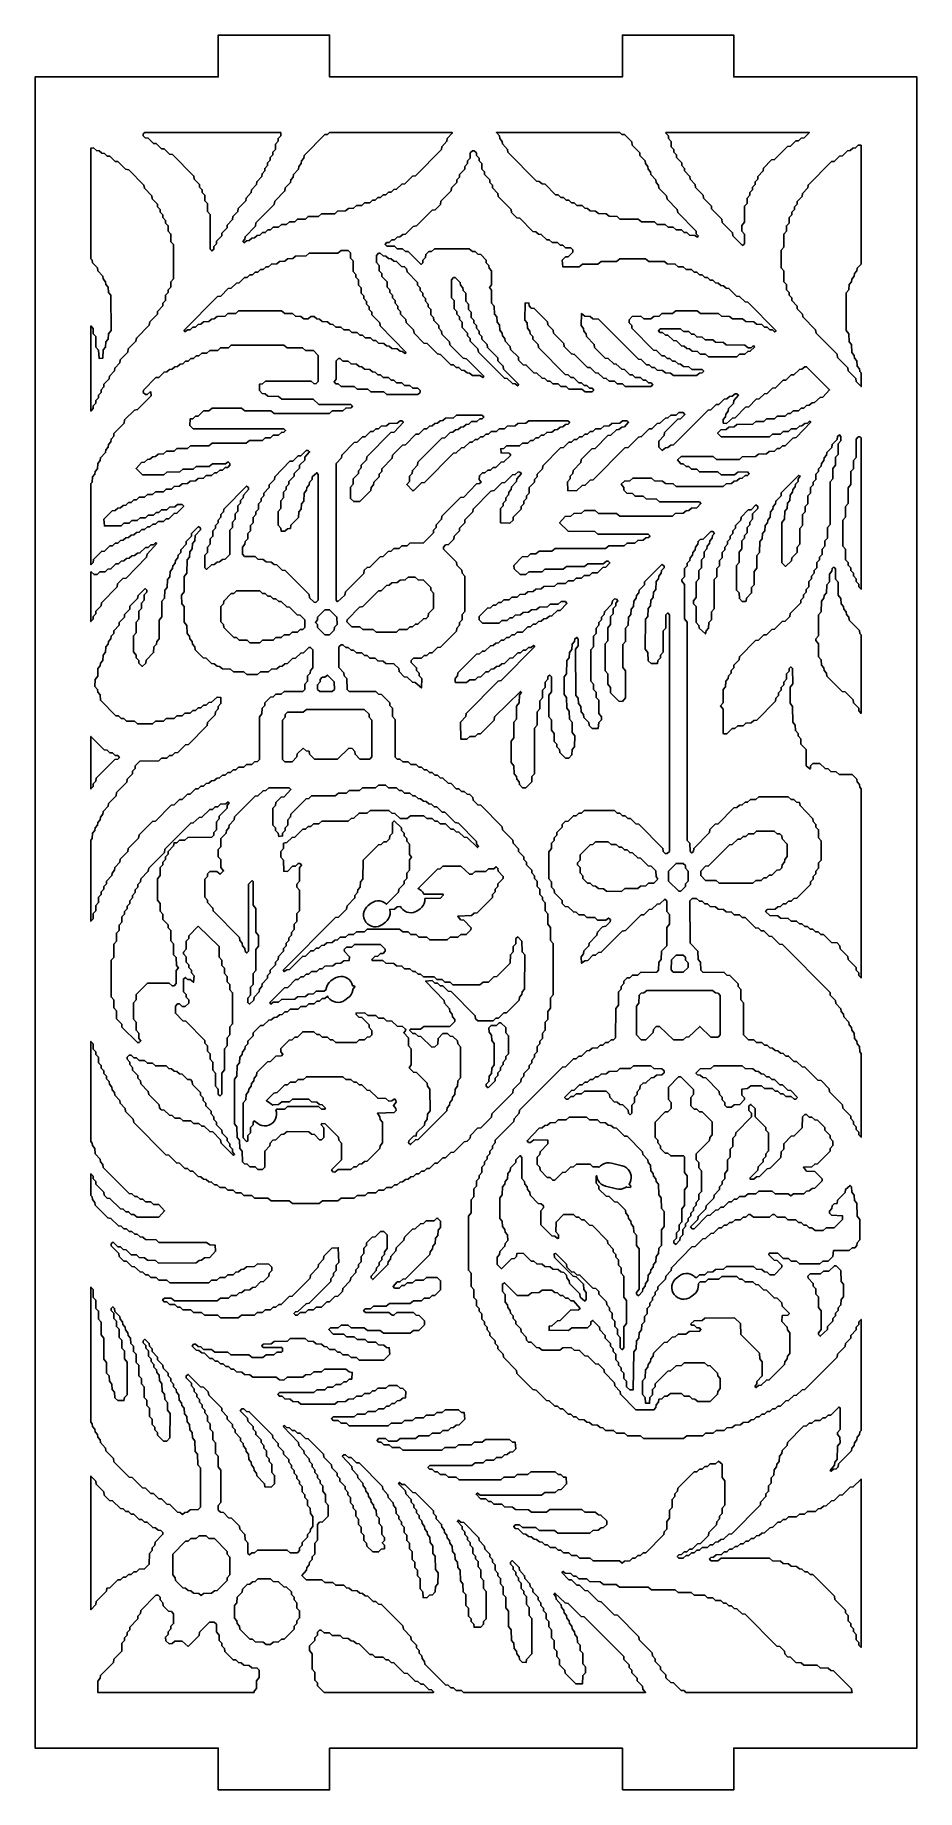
# Model space of a CAD drawing. Header units: millimetres. Extents: x 2 to 65, y 2 to 128.
import ezdxf

# ---------------------------------------------------------------- set-up
doc = ezdxf.new("R2010")
doc.units = ezdxf.units.MM
doc.layers.add('CUT', color=1, linetype='Continuous')

msp = doc.modelspace()

# ---------------------------------------------------------------- linework, layer by layer
at = {"layer": 'CUT'}
for points in [[(44.134, 2), (52.134, 2), (52.134, 5), (65.2679, 5), (65.2679, 125), (52.134, 125), (52.134, 128), (44.134, 128), (44.134, 125), (23.134, 125), (23.134, 128), (15.134, 128), (15.134, 125), (2, 125), (2, 5), (15.134, 5), (15.134, 2), (23.134, 2), (23.134, 5), (44.134, 5)], [(18.4705, 118.2427), (18.2863, 118.0455), (18.2782, 117.855), (17.9017, 117.4639), (17.8936, 117.2734), (17.5171, 116.8823), (17.509, 116.6918), (17.1325, 116.3007), (17.1168, 116.0989), (16.5713, 115.549), (16.5474, 115.3348), (16.1867, 114.9674), (16.1628, 114.7532), (15.7864, 114.3621), (15.7782, 114.1716), (15.4018, 113.7806), (15.3936, 113.5901), (15.0172, 113.199), (15.009, 113.0085), (14.8249, 112.8112), (14.8167, 112.6207), (14.6786, 112.5087), (14.5647, 112.6341), (14.5647, 115.1097), (14.3751, 115.3348), (14.3669, 115.913), (14.1828, 116.1102), (14.1746, 116.4946), (13.9905, 116.6918), (13.9823, 116.8823), (13.7982, 117.0796), (13.79, 117.2701), (13.4136, 117.6611), (13.3896, 117.8754), (11.8561, 119.4213), (11.6434, 119.4457), (11.2553, 119.8251), (11.0665, 119.8334), (10.6784, 120.2128), (10.4896, 120.2212), (10.1015, 120.6006), (9.9013, 120.6165), (9.7598, 120.7629), (9.7598, 120.9011), (9.8648, 121), (19.6243, 121), (19.6243, 120.7629), (19.4402, 120.5657), (19.432, 120.3752), (19.2479, 120.178), (19.2397, 119.7936), (19.0555, 119.5964), (19.0474, 119.4059), (18.8632, 119.2087), (18.8551, 119.0182), (18.6709, 118.8209), (18.6628, 118.6304), (18.4786, 118.4332)], [(27.3594, 116.7233), (27.1636, 116.5378), (26.9747, 116.5295), (26.779, 116.3439), (26.5901, 116.3356), (26.3944, 116.1501), (26.2055, 116.1418), (26.0098, 115.9562), (25.6286, 115.9479), (25.4328, 115.7624), (25.0517, 115.754), (24.8559, 115.5685), (24.4748, 115.5602), (24.279, 115.3746), (23.7056, 115.3663), (23.4964, 115.1781), (22.5518, 115.1724), (22.3425, 114.9842), (21.5902, 114.9786), (21.3945, 114.7931), (20.821, 114.7847), (20.6253, 114.5992), (20.2441, 114.5909), (20.0483, 114.4053), (19.6672, 114.397), (19.4714, 114.2115), (19.0903, 114.2031), (18.8945, 114.0176), (18.7057, 114.0093), (18.5099, 113.8237), (18.3211, 113.8154), (18.1253, 113.6299), (17.9365, 113.6216), (17.7407, 113.436), (17.5519, 113.4277), (17.3561, 113.2422), (17.1673, 113.2338), (16.9997, 113.0876), (16.9132, 113.1745), (17.0592, 113.3438), (17.0647, 113.521), (17.8126, 114.2894), (17.8441, 114.515), (19.1588, 115.8403), (19.1902, 116.0659), (19.928, 116.8096), (19.9519, 117.0238), (20.3283, 117.4149), (20.3365, 117.6054), (20.5206, 117.8026), (20.5288, 117.9931), (20.9052, 118.3842), (20.9134, 118.5747), (21.0975, 118.772), (21.1057, 118.9625), (21.2898, 119.1597), (21.3055, 119.3615), (22.797, 120.8612), (22.9858, 120.8696), (23.1235, 121), (31.9317, 121), (31.9317, 120.9568), (31.5553, 120.5657), (31.5471, 120.3752), (31.1707, 119.9841), (31.155, 119.7823), (29.2903, 117.9025), (29.0662, 117.8705), (28.5211, 117.3209), (28.3209, 117.3049), (27.9328, 116.9255), (27.744, 116.9172), (27.5482, 116.7317)], [(46.5468, 117.6054), (46.555, 117.4149), (46.7391, 117.2177), (46.763, 117.0035), (47.3085, 116.4536), (47.3399, 116.228), (48.0777, 115.4843), (48.1091, 115.2587), (49.4238, 113.9334), (49.4395, 113.7316), (49.5828, 113.5755), (49.5238, 113.4857), (49.3314, 113.6216), (48.9503, 113.6299), (48.7545, 113.8154), (48.5657, 113.8237), (48.3699, 114.0093), (47.9888, 114.0176), (47.793, 114.2031), (47.4119, 114.2115), (47.2161, 114.397), (46.6426, 114.4053), (46.4469, 114.5909), (45.5023, 114.5965), (45.2649, 114.7904), (43.9639, 114.7904), (43.7546, 114.9786), (43.1812, 114.9869), (42.9854, 115.1724), (42.412, 115.1808), (42.2162, 115.3663), (41.8351, 115.3746), (41.6393, 115.5602), (41.4504, 115.5685), (41.2547, 115.754), (40.8735, 115.7624), (40.6778, 115.9479), (40.4889, 115.9562), (40.2932, 116.1418), (40.1043, 116.1501), (39.9085, 116.3356), (39.7197, 116.3439), (39.5239, 116.5295), (39.3351, 116.5378), (38.5863, 117.2889), (38.3736, 117.3132), (38.1778, 117.4988), (37.9776, 117.5148), (35.9206, 119.5884), (35.9049, 119.7902), (35.5285, 120.1813), (35.5203, 120.3718), (35.3362, 120.5691), (35.328, 120.7596), (35.1026, 121), (43.9521, 121), (44.0898, 120.8696), (44.2786, 120.8612), (44.8086, 120.3308), (44.84, 120.1053), (45.3855, 119.5554), (45.4011, 119.3535), (45.7776, 118.9625), (45.7858, 118.772), (45.9699, 118.5747), (45.9781, 118.3842), (46.1622, 118.187), (46.1704, 117.9965)], [(53.6702, 117.4639), (53.662, 117.2734), (53.4779, 117.0762), (53.4697, 116.8857), (53.2856, 116.6885), (53.2774, 116.498), (53.0933, 116.3007), (53.0851, 115.9164), (52.901, 115.7192), (52.8955, 114.5727), (52.7032, 114.3342), (52.7087, 113.9254), (52.8955, 113.7149), (52.8955, 113.0218), (52.7547, 112.8964), (52.0741, 113.5787), (52.0427, 113.8043), (51.3049, 114.548), (51.2735, 114.7736), (50.5357, 115.5173), (50.52, 115.7192), (49.9588, 116.2928), (49.9273, 116.5183), (49.3818, 117.0682), (49.3662, 117.2701), (48.9897, 117.6611), (48.9816, 117.8516), (48.6051, 118.2427), (48.597, 118.4332), (48.4128, 118.6304), (48.4047, 118.8209), (48.0282, 119.212), (48.02, 119.4025), (47.8359, 119.5997), (47.8277, 119.7902), (47.6436, 119.9875), (47.6354, 120.3718), (47.4513, 120.5691), (47.4431, 120.7596), (47.259, 120.9568), (47.259, 121), (57.5518, 121), (57.1743, 120.6165), (56.9741, 120.6006), (56.7783, 120.415), (56.5895, 120.4067), (56.2014, 120.0273), (55.9887, 120.0029), (55.059, 119.0657), (54.8349, 119.0336), (54.2629, 118.4569), (54.239, 118.2427), (53.8625, 117.8516), (53.8543, 117.6611)], [(7.4495, 106.7805), (7.444, 109.3217), (7.2598, 109.519), (7.2517, 109.9033), (7.0675, 110.1006), (7.0594, 110.2911), (6.8752, 110.4883), (6.8671, 110.6788), (6.4906, 111.0699), (6.4667, 111.2841), (6.106, 111.6514), (6.0979, 111.8419), (6, 111.9467), (6, 119.893), (6.189, 119.8946), (6.3983, 119.7064), (6.5871, 119.6981), (6.7829, 119.5125), (6.9717, 119.5042), (7.1675, 119.3187), (7.3563, 119.3103), (7.7444, 118.9309), (7.9446, 118.915), (8.4897, 118.3654), (8.7138, 118.3334), (9.8093, 117.229), (9.8407, 117.0035), (10.3862, 116.4536), (10.4019, 116.2518), (10.7783, 115.8607), (10.7865, 115.6702), (10.9706, 115.473), (10.9788, 115.2825), (11.1629, 115.0852), (11.1711, 114.8947), (11.3552, 114.6975), (11.3634, 114.507), (11.5475, 114.3098), (11.5557, 113.9254), (11.7425, 113.7149), (11.748, 113.15), (11.9322, 112.9528), (11.9348, 110.5016), (11.748, 110.2911), (11.7398, 109.9067), (11.5557, 109.7095), (11.5475, 109.519), (11.3634, 109.3217), (11.3552, 108.9374), (11.1711, 108.7402), (11.1629, 108.5497), (10.7865, 108.1586), (10.7708, 107.9568), (10.2253, 107.4069), (10.1939, 107.1813), (9.2638, 106.2437), (9.2324, 106.0182), (8.6869, 105.4682), (8.6555, 105.2427), (8.11, 104.6928), (8.0861, 104.4786), (7.7096, 104.0875), (7.7015, 103.897), (7.325, 103.5059), (7.3169, 103.3154), (6.9404, 102.9243), (6.9323, 102.7338), (6.7481, 102.5366), (6.74, 102.3461), (6.5558, 102.1489), (6.5477, 101.9584), (6.3635, 101.7612), (6.3553, 101.5707), (6.1712, 101.3734), (6.163, 101.1829), (6, 101.0083), (6, 107.1177), (6.163, 106.9431), (6.1712, 106.5587), (6.358, 106.3482), (6.3635, 105.5894), (6.5503, 105.3788), (6.5907, 104.779), (6.867, 104.8138), (6.8752, 105.3922), (7.0594, 105.5894), (7.0675, 105.9738), (7.2517, 106.171), (7.2598, 106.5553)], [(36.1549, 115.4843), (36.1863, 115.2587), (36.5661, 114.8759), (36.7902, 114.8439), (37.7199, 113.9066), (37.9326, 113.8822), (38.1284, 113.6967), (38.3172, 113.6884), (38.7053, 113.309), (38.8941, 113.3006), (39.0899, 113.1151), (39.471, 113.1068), (39.6668, 112.9213), (39.8556, 112.9129), (40.0514, 112.7274), (40.4325, 112.7191), (40.5779, 112.5764), (40.5779, 112.4156), (40.2516, 112.0867), (40.0514, 112.0707), (39.8243, 111.8419), (39.8592, 111.3703), (41.0342, 111.3647), (41.2716, 111.5586), (42.3803, 111.5586), (42.6177, 111.7524), (43.7264, 111.7524), (43.9639, 111.9463), (45.8036, 111.9463), (46.041, 111.7524), (47.1497, 111.7524), (47.3589, 111.5642), (47.9324, 111.5559), (48.1281, 111.3704), (48.5093, 111.362), (48.7051, 111.1765), (49.0862, 111.1682), (49.282, 110.9826), (49.4708, 110.9743), (49.6666, 110.7888), (49.8554, 110.7805), (50.0512, 110.5949), (50.24, 110.5866), (50.4358, 110.4011), (50.6246, 110.3927), (50.8204, 110.2072), (51.0092, 110.1989), (51.205, 110.0133), (51.3938, 110.005), (51.5896, 109.8195), (51.7784, 109.8111), (52.335, 109.2539), (52.5477, 109.2296), (52.9357, 108.8502), (53.136, 108.8342), (55.1596, 106.7637), (55.0623, 106.6929), (54.9082, 106.8364), (54.7194, 106.8448), (54.5236, 107.0303), (54.3348, 107.0386), (54.139, 107.2241), (53.7579, 107.2325), (53.5621, 107.418), (52.9887, 107.4263), (52.7647, 107.6175), (52.0271, 107.6202), (51.8314, 107.8057), (51.2579, 107.8141), (51.034, 108.0052), (49.733, 108.0052), (49.4955, 108.1991), (47.964, 108.1991), (47.7401, 108.0079), (46.9743, 107.9996), (46.7786, 107.8141), (46.3974, 107.8057), (46.1882, 107.6175), (45.6811, 107.6202), (45.4572, 107.8114), (44.8351, 107.7897), (44.6264, 107.5491), (44.6319, 107.3341), (44.8161, 107.1369), (44.8242, 106.9464), (46.3736, 105.3767), (46.5862, 105.3523), (46.9743, 104.9729), (47.1632, 104.9646), (47.3589, 104.7791), (47.5478, 104.7708), (47.7435, 104.5852), (47.9324, 104.5769), (48.1281, 104.3914), (48.317, 104.383), (48.5128, 104.1975), (48.8939, 104.1892), (49.1179, 103.998), (49.8554, 103.9953), (49.9701, 103.8691), (49.8554, 103.743), (49.6666, 103.7346), (49.4573, 103.5464), (47.8099, 103.5464), (47.6007, 103.7346), (47.2196, 103.743), (47.0238, 103.9285), (46.6426, 103.9368), (46.4469, 104.1224), (46.258, 104.1307), (46.0623, 104.3162), (45.8734, 104.3246), (45.4854, 104.704), (45.2851, 104.7199), (42.4324, 107.5958), (42.0274, 107.6202), (41.8316, 107.8057), (41.4504, 107.8141), (41.2055, 107.9997), (41.1705, 107.1403), (41.3546, 106.9431), (41.3628, 106.7526), (41.5469, 106.5553), (41.5551, 106.3648), (42.1163, 105.7912), (42.1477, 105.5657), (42.9121, 104.7951), (43.1248, 104.7708), (43.5129, 104.3914), (43.7017, 104.383), (44.0898, 104.0036), (44.2786, 103.9953), (44.6667, 103.6159), (44.8555, 103.6076), (45.0513, 103.4221), (45.4324, 103.4137), (45.6282, 103.2282), (45.817, 103.2199), (46.0128, 103.0343), (46.2016, 103.026), (46.3163, 102.8998), (46.1882, 102.771), (44.3485, 102.771), (44.1392, 102.9592), (43.7581, 102.9675), (43.5623, 103.1531), (43.1812, 103.1614), (42.9854, 103.3469), (42.7852, 103.3629), (42.4085, 103.7346), (42.2083, 103.7506), (41.8316, 104.1224), (41.6314, 104.1384), (40.7016, 105.0756), (40.4775, 105.1077), (39.959, 105.6304), (39.9276, 105.856), (39.1898, 106.5997), (39.1741, 106.8016), (38.7976, 107.1926), (38.7737, 107.4069), (37.8171, 108.3713), (37.593, 108.4033), (37.4515, 108.5497), (37.4293, 108.7611), (37.167, 108.7751), (37.1321, 107.528), (37.3162, 107.3308), (37.3244, 106.9464), (37.5085, 106.7492), (37.5167, 106.5587), (37.7008, 106.3615), (37.709, 106.171), (38.0854, 105.7799), (38.1094, 105.5657), (40.0275, 103.632), (40.2402, 103.6076), (40.436, 103.4221), (40.6248, 103.4137), (41.0129, 103.0343), (41.2017, 103.026), (41.3975, 102.8405), (41.5864, 102.8321), (41.7821, 102.6466), (41.971, 102.6383), (42.083, 102.4988), (41.9575, 102.3833), (41.4639, 102.3833), (41.2265, 102.5771), (40.2966, 102.5798), (40.1009, 102.7653), (39.7197, 102.7737), (39.5239, 102.9592), (39.1428, 102.9675), (38.947, 103.1531), (38.7582, 103.1614), (38.5624, 103.3469), (38.3736, 103.3553), (38.0094, 103.7186), (37.7853, 103.7506), (37.2402, 104.3002), (37.0275, 104.3246), (36.6898, 104.6611), (36.6741, 104.8629), (36.1129, 105.4366), (36.0972, 105.6384), (35.7208, 106.0295), (35.7126, 106.22), (35.5285, 106.4172), (35.5203, 106.6077), (35.3362, 106.8049), (35.328, 107.1893), (35.1439, 107.3865), (35.1357, 107.7709), (34.9516, 107.9681), (34.9434, 108.5463), (34.7566, 108.7569), (34.7566, 109.6815), (34.6052, 109.8788), (34.7566, 110.0761), (34.7511, 111.0665), (34.567, 111.2637), (34.5588, 111.4542), (34.3747, 111.6514), (34.3665, 111.8419), (33.971, 112.2485), (33.7583, 112.2729), (33.5625, 112.4584), (33.3737, 112.4667), (33.1497, 112.6579), (30.6567, 112.6579), (30.4327, 112.4667), (30.2439, 112.4584), (30.0326, 112.2534), (30.0087, 112.0392), (29.8246, 111.8419), (29.8164, 111.6514), (29.6917, 111.5367), (28.7549, 112.4584), (28.5661, 112.4667), (28.3703, 112.6523), (27.9892, 112.6606), (27.7934, 112.8461), (27.2334, 112.8518), (27.108, 112.9673), (27.22, 113.1068), (27.4088, 113.1151), (27.6046, 113.3006), (27.7934, 113.309), (27.9892, 113.4945), (28.178, 113.5028), (28.3738, 113.6884), (28.5865, 113.7127), (29.1316, 114.2623), (29.3557, 114.2943), (30.4777, 115.4255), (30.7018, 115.4575), (31.0816, 115.8403), (31.113, 116.0659), (31.8508, 116.8096), (31.8747, 117.0238), (32.2511, 117.4149), (32.2593, 117.6054), (32.4435, 117.8026), (32.4516, 117.9931), (32.8281, 118.3842), (32.8362, 118.5747), (33.0204, 118.772), (33.0285, 118.9625), (33.2127, 119.1597), (33.2208, 119.544), (33.3737, 119.6981), (33.4961, 119.7008), (33.6625, 119.544), (33.6706, 119.3535), (33.8548, 119.1563), (33.8629, 118.9658), (34.0471, 118.7686), (34.0552, 118.3842), (34.2394, 118.187), (34.2475, 117.9965), (34.624, 117.6054), (34.6321, 117.4149), (34.8163, 117.2177), (34.8244, 117.0272), (35.2009, 116.6361), (35.2248, 116.4219)], [(60.585, 105.7799), (60.5931, 105.2017), (60.7773, 105.0045), (60.7854, 104.814), (60.9696, 104.6167), (60.9777, 104.2324), (61.1619, 104.0351), (61.17, 103.8446), (61.2679, 103.7398), (61.2679, 102.7596), (60.9126, 103.1216), (60.8886, 103.3358), (60.3356, 103.897), (60.3117, 104.1112), (59.5739, 104.855), (59.5425, 105.0805), (58.0355, 106.5997), (58.0041, 106.8253), (57.074, 107.7629), (57.0583, 107.9647), (56.6819, 108.3558), (56.6737, 108.5463), (56.2973, 108.9374), (56.2891, 109.1279), (56.105, 109.3251), (56.0968, 109.5156), (55.9127, 109.7128), (55.9045, 110.0972), (55.7204, 110.2944), (55.7122, 111.0665), (55.5254, 111.277), (55.5254, 112.5517), (55.7122, 112.7623), (55.7177, 113.7149), (55.9045, 113.9254), (55.9127, 114.3098), (56.0968, 114.507), (56.105, 114.8914), (56.2891, 115.0886), (56.2973, 115.2791), (56.4814, 115.4763), (56.4896, 115.6668), (56.6737, 115.864), (56.6819, 116.0545), (57.0426, 116.4219), (57.0665, 116.6361), (57.4429, 117.0272), (57.4586, 117.229), (59.131, 118.915), (59.3312, 118.9309), (59.7193, 119.3103), (59.932, 119.3347), (60.2962, 119.6981), (60.485, 119.7064), (60.6808, 119.8919), (60.8696, 119.9002), (61.0654, 120.0858), (61.2679, 120.0902), (61.2679, 111.5588), (60.9777, 111.2604), (60.9696, 111.0699), (60.7854, 110.8726), (60.7773, 110.6821), (60.5931, 110.4849), (60.585, 110.2944), (60.4008, 110.0972), (60.3927, 109.7128), (60.203, 109.4877), (60.203, 106.7805), (60.3927, 106.5553), (60.4008, 105.9771)], [(18.7551, 111.3704), (18.9509, 111.5559), (19.3321, 111.5642), (19.5278, 111.7498), (19.909, 111.7581), (20.1047, 111.9436), (20.4859, 111.9519), (20.6817, 112.1375), (21.4474, 112.1458), (21.6566, 112.334), (23.7268, 112.334), (23.9508, 112.5252), (24.4713, 112.5252), (24.6242, 112.3712), (24.6324, 111.9868), (24.8165, 111.7896), (24.8247, 111.0175), (25.0088, 110.8203), (25.017, 110.6298), (25.2011, 110.4326), (25.2093, 110.0482), (25.3934, 109.851), (25.4016, 109.4666), (25.5857, 109.2694), (25.5939, 109.0789), (25.778, 108.8817), (25.7862, 108.6912), (25.9703, 108.494), (25.9785, 108.3035), (26.1626, 108.1062), (26.1708, 107.9157), (26.732, 107.3421), (26.7634, 107.1166), (28.6217, 105.2128), (28.5244, 105.142), (28.3703, 105.2855), (28.1815, 105.2939), (27.9857, 105.4794), (27.6046, 105.4877), (27.4088, 105.6733), (27.22, 105.6816), (27.0242, 105.8671), (26.6431, 105.8754), (26.4473, 106.061), (26.2585, 106.0693), (26.0627, 106.2548), (25.6815, 106.2632), (25.4858, 106.4487), (25.2969, 106.457), (25.1012, 106.6426), (24.72, 106.6509), (24.5243, 106.8364), (24.1431, 106.8448), (23.9473, 107.0303), (23.5662, 107.0386), (23.3704, 107.2241), (23.1816, 107.2325), (22.9858, 107.418), (22.6047, 107.4263), (22.4089, 107.6119), (22.2201, 107.6202), (22.0243, 107.8057), (21.7825, 107.8057), (21.5868, 107.6202), (21.272, 107.6175), (21.0628, 107.8057), (20.6817, 107.8141), (20.4577, 108.0052), (19.9124, 108.0079), (19.6885, 108.1991), (16.5903, 108.1934), (16.3946, 108.0079), (15.8211, 107.9996), (15.6254, 107.8141), (15.0519, 107.8057), (14.8561, 107.6202), (14.6673, 107.6119), (14.4715, 107.4263), (14.0904, 107.418), (13.8946, 107.2325), (13.7058, 107.2241), (13.51, 107.0386), (13.3212, 107.0303), (13.1254, 106.8448), (12.9366, 106.8364), (12.7442, 106.7005), (12.6927, 106.8017), (15.0935, 109.2219), (15.3175, 109.2539), (15.8627, 109.8035), (16.0629, 109.8195), (16.451, 110.1989), (16.6398, 110.2072), (17.0279, 110.5866), (17.2167, 110.5949), (17.4125, 110.7805), (17.6013, 110.7888), (17.7971, 110.9743), (17.9859, 110.9826), (18.1817, 111.1682), (18.3705, 111.1765), (18.5663, 111.362)], [(29.8164, 109.4633), (29.8246, 109.2728), (30.0087, 109.0755), (30.0169, 108.885), (30.201, 108.6878), (30.2092, 108.4973), (30.3933, 108.3001), (30.4015, 107.9157), (30.5856, 107.7185), (30.6095, 107.5043), (30.9702, 107.1369), (30.9784, 106.9464), (31.1625, 106.7492), (31.1864, 106.535), (31.7319, 105.9851), (31.7633, 105.7595), (32.72, 104.7951), (32.9441, 104.7631), (34.191, 103.5061), (34.1396, 103.4049), (33.9189, 103.5464), (33.3737, 103.5491), (33.1779, 103.7346), (32.9891, 103.743), (32.7933, 103.9285), (32.6045, 103.9368), (32.4087, 104.1224), (32.2199, 104.1307), (32.0241, 104.3162), (31.8353, 104.3246), (31.0864, 105.0756), (30.8624, 105.1077), (30.1249, 105.8511), (29.9008, 105.8831), (29.19, 106.5997), (29.1585, 106.8253), (28.6131, 107.3752), (28.5974, 107.577), (28.2209, 107.9681), (28.2128, 108.1586), (28.0286, 108.3558), (28.0205, 108.5463), (27.8363, 108.7435), (27.8282, 108.934), (27.644, 109.1312), (27.6359, 109.3217), (27.4517, 109.519), (27.4436, 109.7095), (27.2594, 109.9067), (27.2513, 110.2911), (26.8823, 110.6708), (26.8666, 110.8726), (26.6825, 111.0699), (26.6743, 111.4542), (26.4876, 111.6648), (26.4876, 112.164), (26.6431, 112.3313), (26.7655, 112.334), (26.9747, 112.1458), (27.1636, 112.1375), (27.3594, 111.9519), (27.5482, 111.9436), (27.744, 111.7581), (27.9328, 111.7498), (28.297, 111.3864), (28.5097, 111.362), (28.6551, 111.2193), (28.6865, 110.9938), (29.4318, 110.2387), (29.4399, 110.0482), (29.6241, 109.851), (29.6323, 109.6605)], [(33.8548, 106.7492), (33.8629, 106.5587), (34.0471, 106.3615), (34.0552, 106.171), (34.4317, 105.7799), (34.4556, 105.5657), (35.1934, 104.8219), (35.2091, 104.6201), (35.5855, 104.229), (35.6094, 104.0148), (36.691, 102.9245), (36.6281, 102.8157), (36.4471, 102.9592), (36.2469, 102.9752), (35.8702, 103.3469), (35.6699, 103.3629), (33.8053, 105.2427), (33.7738, 105.4682), (33.2208, 106.0295), (33.2127, 106.22), (33.0285, 106.4172), (33.0204, 106.6077), (32.6439, 106.9988), (32.6358, 107.3831), (32.4516, 107.5804), (32.4435, 107.7709), (32.2593, 107.9681), (32.2511, 108.1586), (32.067, 108.3558), (32.0588, 108.934), (31.8721, 109.1446), (31.8721, 110.4192), (32.0276, 110.5866), (32.15, 110.5893), (32.5086, 110.2387), (32.5168, 110.0482), (32.7009, 109.851), (32.7091, 109.6605), (32.8932, 109.4633), (32.9014, 108.885), (33.0856, 108.6878), (33.0937, 108.3035), (33.2779, 108.1062), (33.286, 107.7219), (33.4702, 107.5246), (33.4783, 107.3341), (33.6625, 107.1369), (33.6706, 106.9464)], [(53.5374, 105.7008), (53.6212, 105.6006), (53.3169, 105.2939), (53.128, 105.2855), (52.9323, 105.1), (52.5511, 105.0917), (52.3554, 104.9061), (50.3099, 104.9034), (50.1006, 105.0917), (49.7195, 105.1), (49.5237, 105.2855), (49.1426, 105.2939), (48.9468, 105.4794), (48.758, 105.4877), (48.5622, 105.6733), (48.3734, 105.6816), (48.0092, 106.0449), (47.7965, 106.0693), (47.4084, 106.4487), (47.2196, 106.457), (47.0238, 106.6426), (46.8349, 106.6509), (46.7203, 106.7771), (46.8484, 106.9059), (48.3035, 106.9059), (48.5128, 106.7177), (48.8939, 106.7094), (49.0897, 106.5238), (49.2785, 106.5155), (49.4743, 106.33), (49.8554, 106.3216), (50.0794, 106.1305), (50.6246, 106.1278), (50.8204, 105.9423), (51.3938, 105.9339), (51.5896, 105.7484), (52.9188, 105.7428), (53.1562, 105.5489), (53.3698, 105.5545)], [(7.444, 98.8043), (7.4521, 98.9948), (7.6363, 99.192), (7.6444, 99.3825), (8.3898, 100.1376), (8.4212, 100.3631), (9.132, 101.0797), (9.3561, 101.1118), (10.3285, 102.0999), (10.3145, 102.3638), (10.2442, 102.3776), (10.0486, 102.1921), (9.9126, 102.1921), (9.7598, 102.3461), (9.7673, 102.4956), (10.6705, 103.4061), (10.8707, 103.4221), (11.2588, 103.8015), (11.4476, 103.8098), (11.6434, 103.9953), (11.8322, 104.0036), (12.028, 104.1892), (12.2168, 104.1975), (12.4126, 104.383), (12.6014, 104.3914), (12.7972, 104.5769), (12.986, 104.5852), (13.1818, 104.7708), (13.3706, 104.7791), (13.5664, 104.9646), (13.7553, 104.9729), (13.951, 105.1585), (14.3322, 105.1668), (14.5414, 105.355), (15.1014, 105.3607), (15.2972, 105.5462), (15.8706, 105.5545), (16.0664, 105.7401), (19.8426, 105.7428), (20.08, 105.5489), (21.1887, 105.5489), (21.3979, 105.3607), (21.9828, 105.3447), (22.3192, 104.9911), (22.3192, 103.1349), (22.1751, 102.9752), (22.0278, 102.9675), (21.8038, 103.1587), (18.5416, 103.1587), (18.3176, 102.9675), (18.0941, 102.9245), (18.094, 102.4876), (18.2972, 102.2749), (18.5099, 102.2506), (18.7057, 102.065), (19.4714, 102.0567), (19.6954, 101.8655), (21.9579, 101.8655), (22.3595, 101.4834), (24.6502, 101.4778), (24.7783, 101.3489), (24.675, 101.2304), (24.2825, 101.2145), (24.0733, 101.0262), (23.321, 101.0206), (23.1117, 100.8324), (19.1567, 100.8324), (18.9193, 101.0262), (17.0413, 101.0262), (16.8039, 101.2201), (14.6955, 101.2201), (14.4715, 101.0289), (14.0904, 101.0206), (13.7023, 100.6412), (13.5135, 100.6329), (13.3177, 100.4473), (13.129, 100.4391), (13.0941, 99.9674), (13.3494, 99.7331), (19.8426, 99.7331), (19.9707, 99.6042), (19.856, 99.478), (19.6672, 99.4697), (19.4714, 99.2842), (19.0903, 99.2758), (18.8945, 99.0903), (18.5134, 99.082), (18.3176, 98.8964), (17.3878, 98.8938), (17.1503, 98.6999), (14.6955, 98.6999), (14.4581, 98.506), (13.1571, 98.506), (12.9331, 98.3149), (12.1674, 98.3065), (11.9716, 98.121), (11.4263, 98.1183), (11.2024, 97.9271), (10.8212, 97.9188), (10.6255, 97.7333), (10.4366, 97.725), (10.2409, 97.5394), (10.052, 97.5311), (9.8563, 97.3456), (9.6436, 97.3212), (9.2432, 96.8901), (9.6956, 96.4374), (11.2271, 96.4374), (11.4511, 96.6286), (12.3809, 96.6313), (12.6049, 96.8225), (13.3425, 96.8251), (13.5664, 97.0163), (14.4963, 97.019), (14.7202, 97.2102), (15.6501, 97.2129), (15.8459, 97.3647), (15.9705, 97.25), (15.9732, 97.1252), (15.8177, 96.9578), (15.6288, 96.9495), (15.4331, 96.764), (15.2442, 96.7556), (15.0484, 96.5701), (14.8596, 96.5618), (14.6638, 96.3763), (14.2827, 96.3679), (14.0869, 96.1824), (13.7058, 96.1741), (13.51, 95.9885), (13.1289, 95.9802), (12.9331, 95.7947), (12.552, 95.7863), (12.3562, 95.6008), (11.9751, 95.5925), (11.7793, 95.4069), (11.3981, 95.3986), (11.2024, 95.2131), (10.6289, 95.2048), (10.4332, 95.0192), (10.052, 95.0109), (9.8563, 94.8254), (9.4751, 94.817), (9.2793, 94.6315), (9.0905, 94.6232), (8.8947, 94.4376), (8.7059, 94.4293), (8.5101, 94.2438), (8.3213, 94.2355), (8.1255, 94.0499), (7.9367, 94.0416), (7.7409, 93.8561), (7.5282, 93.8317), (6.9404, 93.2313), (6.9753, 92.7596), (8.1784, 92.7597), (8.3742, 92.9452), (8.7554, 92.9536), (8.9511, 93.1391), (9.3323, 93.1474), (9.528, 93.333), (9.9092, 93.3413), (10.105, 93.5268), (10.4861, 93.5351), (10.6819, 93.7207), (10.8707, 93.729), (11.0665, 93.9145), (11.4476, 93.9229), (11.6434, 94.1084), (12.0245, 94.1167), (12.2203, 94.3023), (12.5485, 94.3023), (12.6631, 94.1761), (12.1753, 93.6699), (11.9751, 93.6539), (11.587, 93.2745), (11.3981, 93.2661), (11.2024, 93.0806), (10.8212, 93.0723), (10.6255, 92.8868), (10.4366, 92.8784), (10.2409, 92.6929), (10.052, 92.6846), (9.8563, 92.499), (9.6674, 92.4907), (9.4716, 92.3052), (9.2828, 92.2968), (9.087, 92.1113), (8.8982, 92.103), (8.7024, 91.9174), (8.5136, 91.9091), (8.3178, 91.7236), (8.129, 91.7153), (7.9332, 91.5297), (7.7444, 91.5214), (7.5486, 91.3359), (7.3598, 91.3275), (6.9717, 90.9481), (6.759, 90.9238), (6.1869, 90.3471), (6.163, 90.1329), (6, 89.9635), (6, 95.7915), (6.0979, 95.8963), (6.106, 96.2807), (6.2902, 96.4779), (6.2983, 96.6684), (6.4825, 96.8657), (6.4906, 97.25), (6.6748, 97.4472), (6.6904, 97.6491), (7.0594, 98.0288), (7.0675, 98.2193), (7.2517, 98.4165), (7.2598, 98.607)], [(27.5517, 103.2282), (27.7405, 103.2199), (27.9363, 103.0343), (28.3174, 103.026), (28.5132, 102.8405), (28.8943, 102.8321), (29.0901, 102.6466), (29.4712, 102.6383), (29.6241, 102.4843), (29.6241, 102.3461), (29.4578, 102.1894), (27.2334, 102.1894), (27.0242, 102.3776), (26.0796, 102.3833), (25.8704, 102.5715), (25.1046, 102.5798), (24.8807, 102.771), (23.9508, 102.7737), (23.755, 102.9592), (23.5662, 102.9675), (23.4516, 103.0937), (23.603, 103.291), (23.6056, 104.6167), (23.7585, 104.7708), (23.881, 104.7734), (24.0902, 104.5852), (24.4713, 104.5769), (24.6671, 104.3914), (25.0482, 104.383), (25.244, 104.1975), (25.4328, 104.1892), (25.6286, 104.0036), (26.0098, 103.9953), (26.2055, 103.8098), (26.3944, 103.8015), (26.5901, 103.6159), (26.779, 103.6076), (26.9747, 103.4221), (27.3559, 103.4137)], [(8.8982, 43.3251), (9.087, 43.3168), (9.311, 43.1256), (10.8707, 43.1313), (11.2949, 43.5784), (10.8707, 44.0254), (10.4896, 44.0338), (10.2938, 44.2193), (9.9126, 44.2276), (9.7169, 44.4132), (9.528, 44.4215), (9.3323, 44.607), (9.1434, 44.6153), (8.9477, 44.8009), (8.7474, 44.8169), (6.8827, 46.6967), (6.8671, 46.8985), (6.6829, 47.0957), (6.6748, 47.2862), (6.2983, 47.6773), (6.2902, 48.0617), (6.106, 48.2589), (6.0979, 48.4494), (6, 48.5542), (6, 55.7445), (6.163, 55.5699), (6.1712, 55.1855), (6.3553, 54.9883), (6.3635, 54.7978), (6.5477, 54.6006), (6.5558, 54.2162), (6.74, 54.019), (6.7481, 53.8285), (6.9323, 53.6313), (6.9404, 53.4408), (7.1246, 53.2435), (7.1327, 53.053), (7.3169, 52.8558), (7.325, 52.6653), (7.5092, 52.4681), (7.5173, 52.2776), (7.7015, 52.0804), (7.7096, 51.8899), (8.0861, 51.4988), (8.0942, 51.3083), (8.4707, 50.9172), (8.4946, 50.703), (9.0401, 50.1531), (9.0715, 49.9276), (11.3743, 47.6061), (11.5984, 47.5741), (12.1435, 47.0245), (12.3562, 47.0002), (12.7443, 46.6208), (12.9331, 46.6124), (13.1289, 46.4269), (13.3177, 46.4186), (13.7058, 46.0392), (13.8946, 46.0309), (14.0904, 45.8453), (14.2792, 45.837), (14.475, 45.6515), (14.6638, 45.6431), (14.8596, 45.4576), (15.0484, 45.4493), (15.2442, 45.2637), (15.6254, 45.2554), (15.8211, 45.0699), (16.2023, 45.0615), (16.398, 44.876), (16.7792, 44.8677), (16.975, 44.6822), (17.5484, 44.6738), (17.7442, 44.4883), (18.6888, 44.4827), (18.9262, 44.2888), (20.2272, 44.2888), (20.4646, 44.0949), (22.3807, 44.0949), (22.6181, 44.2888), (23.7268, 44.2888), (23.9643, 44.4827), (24.8807, 44.4827), (25.1046, 44.6738), (25.6781, 44.6822), (25.8739, 44.8677), (26.4473, 44.876), (26.6431, 45.0615), (27.0242, 45.0699), (27.22, 45.2554), (27.6011, 45.2637), (27.7969, 45.4493), (27.9857, 45.4576), (28.1815, 45.6431), (28.3703, 45.6515), (28.5661, 45.837), (28.7549, 45.8453), (28.9507, 46.0309), (29.1395, 46.0392), (29.3353, 46.2247), (29.5242, 46.233), (29.7199, 46.4186), (29.9088, 46.4269), (30.1045, 46.6124), (30.2934, 46.6208), (30.6814, 47.0002), (30.8703, 47.0085), (31.2584, 47.3879), (31.4472, 47.3962), (31.8353, 47.7756), (32.048, 47.8), (32.7854, 48.5434), (33.0095, 48.5754), (33.2127, 48.7881), (33.2283, 48.9899), (33.7469, 49.5127), (33.971, 49.5447), (34.7354, 50.3153), (34.7668, 50.5408), (36.2738, 52.06), (36.3052, 52.2856), (36.8507, 52.8355), (36.8746, 53.0497), (37.0587, 53.2469), (37.0669, 53.4374), (37.4433, 53.8285), (37.4515, 54.019), (37.6356, 54.2162), (37.6438, 54.4067), (37.828, 54.6039), (37.8361, 54.7944), (38.0203, 54.9917), (38.0284, 55.376), (38.2126, 55.5732), (38.2207, 55.7637), (38.4049, 55.961), (38.413, 56.3453), (38.5972, 56.5425), (38.6053, 57.1208), (38.7895, 57.318), (38.7976, 57.8962), (38.9873, 58.1214), (38.9899, 58.8655), (39.1796, 59.0907), (39.1796, 62.7672), (38.9899, 62.9923), (38.9873, 63.9303), (38.7976, 64.1555), (38.795, 64.8996), (38.6053, 65.1248), (38.5972, 65.703), (38.413, 65.9002), (38.4049, 66.0907), (38.2207, 66.288), (38.2126, 66.6723), (38.0284, 66.8695), (38.0203, 67.2539), (37.8361, 67.4511), (37.828, 67.6416), (37.6438, 67.8388), (37.6356, 68.0293), (37.2592, 68.4204), (37.251, 68.6109), (37.0669, 68.8081), (37.0587, 68.9986), (36.6823, 69.3897), (36.6741, 69.5802), (36.2977, 69.9713), (36.2738, 70.1855), (35.536, 70.9293), (35.5046, 71.1548), (33.971, 72.7008), (33.7583, 72.7252), (33.4206, 73.0618), (33.405, 73.2636), (33.2018, 73.4763), (32.9891, 73.5006), (32.7933, 73.6862), (32.6045, 73.6945), (32.4087, 73.88), (32.2199, 73.8884), (31.8557, 74.2517), (31.643, 74.2761), (31.2549, 74.6555), (31.066, 74.6638), (30.8703, 74.8493), (30.6814, 74.8577), (30.4857, 75.0432), (30.2968, 75.0515), (30.1011, 75.2371), (29.9122, 75.2454), (29.7165, 75.4309), (29.5276, 75.4393), (29.3318, 75.6248), (28.9507, 75.6331), (28.7549, 75.8187), (28.3738, 75.827), (28.178, 76.0125), (27.9892, 76.0208), (27.8438, 76.1635), (27.8337, 78.8576), (27.644, 79.0828), (27.6359, 79.661), (27.4517, 79.8582), (27.4436, 80.0487), (26.8558, 80.6491), (26.6431, 80.6735), (26.4473, 80.859), (24.5412, 80.8647), (24.3824, 81.0101), (24.3667, 81.7935), (24.1826, 81.9907), (24.1587, 82.2049), (23.7953, 82.5856), (23.7979, 84.0675), (23.9508, 84.2215), (24.0867, 84.2215), (24.2825, 84.036), (24.4713, 84.0276), (24.6671, 83.8421), (24.8559, 83.8338), (25.0517, 83.6482), (25.4328, 83.6399), (25.6286, 83.4544), (25.8175, 83.446), (26.0132, 83.2605), (26.3944, 83.2522), (26.5901, 83.0666), (26.9713, 83.0583), (27.167, 82.8728), (27.7405, 82.8645), (28.0857, 82.5166), (28.1096, 82.3024), (28.4893, 81.9195), (28.702, 81.8952), (29.0662, 81.5318), (29.2789, 81.5074), (29.7162, 81.1279), (29.7512, 81.7935), (29.5671, 81.9907), (29.5589, 82.1812), (29.3748, 82.3784), (29.3666, 82.5689), (28.9901, 82.96), (28.9901, 83.0982), (29.143, 83.2522), (29.7165, 83.2605), (29.9122, 83.446), (30.1011, 83.4544), (30.2968, 83.6399), (30.4857, 83.6482), (30.8737, 84.0276), (31.0864, 84.052), (32.2354, 85.2103), (32.2593, 85.4245), (32.4435, 85.6217), (32.4516, 85.8122), (32.6358, 86.0094), (32.6439, 86.3938), (32.8336, 86.6189), (32.8281, 89.1602), (32.6439, 89.3574), (32.62, 89.5716), (32.2593, 89.939), (32.2354, 90.1532), (31.3053, 91.0908), (31.2978, 91.2403), (31.4507, 91.3943), (31.6633, 91.4187), (32.0431, 91.8015), (32.067, 92.0158), (32.4435, 92.4068), (32.4516, 92.5973), (32.8281, 92.9884), (32.8437, 93.1902), (33.405, 93.7639), (33.4206, 93.9657), (34.7084, 95.2639), (34.9325, 95.2959), (35.4776, 95.8455), (35.7017, 95.8775), (36.2582, 96.4347), (36.4471, 96.4431), (36.6563, 96.6313), (36.7788, 96.6286), (36.8908, 96.5158), (36.5552, 96.1392), (36.5395, 95.9374), (36.1706, 95.5576), (36.1624, 95.3671), (35.9783, 95.1699), (35.9701, 94.9794), (35.786, 94.7822), (35.7778, 94.5917), (35.5937, 94.3944), (35.5855, 94.2039), (35.4014, 94.0067), (35.4014, 92.9883), (36.0625, 92.9536), (36.2895, 93.1823), (36.3052, 93.3841), (36.8664, 93.9577), (36.8746, 94.1482), (37.0587, 94.3455), (37.0669, 94.536), (37.251, 94.7332), (37.2592, 94.9237), (37.4433, 95.1209), (37.4515, 95.5053), (37.828, 95.8963), (37.8361, 96.0868), (38.0203, 96.2841), (38.0284, 96.4746), (38.4049, 96.8657), (38.4205, 97.0675), (39.7083, 98.3657), (39.9085, 98.3817), (40.2966, 98.7611), (40.4855, 98.7694), (40.6812, 98.9549), (40.8701, 98.9633), (41.0658, 99.1488), (41.2547, 99.1571), (41.4504, 99.3426), (41.6393, 99.351), (41.8351, 99.5365), (42.0239, 99.5448), (42.2197, 99.7304), (42.6008, 99.7387), (42.7966, 99.9242), (43.1777, 99.9326), (43.3735, 100.1181), (43.9469, 100.1264), (44.1562, 100.3146), (44.4709, 100.312), (44.5829, 100.1991), (44.2786, 99.8658), (44.0898, 99.8574), (43.894, 99.6719), (43.7052, 99.6636), (43.3171, 99.2842), (43.1044, 99.2598), (42.1747, 98.3225), (41.9506, 98.2905), (41.1862, 97.5199), (41.1623, 97.3057), (40.6093, 96.7445), (40.5854, 96.5303), (40.4013, 96.3331), (40.3931, 96.1426), (40.2034, 95.9174), (40.2229, 95.2938), (40.8419, 95.2743), (41.2581, 95.6593), (41.4708, 95.6837), (41.8351, 96.047), (42.0477, 96.0714), (44.3236, 98.3657), (44.5477, 98.3977), (45.2851, 99.1411), (45.5092, 99.1732), (46.0543, 99.7227), (46.2546, 99.7387), (46.6426, 100.1181), (46.8315, 100.1264), (47.2196, 100.5058), (47.4084, 100.5141), (47.6042, 100.6997), (47.9853, 100.708), (48.1945, 100.8962), (48.5093, 100.8935), (48.6239, 100.7674), (48.317, 100.4473), (48.1043, 100.423), (47.1476, 99.4586), (47.1237, 99.2443), (46.7473, 98.8533), (46.7473, 98.4165), (46.9991, 98.1829), (47.2196, 98.3733), (47.4084, 98.3817), (47.6042, 98.5672), (47.8169, 98.5916), (50.285, 101.0797), (50.4852, 101.0957), (50.8733, 101.4751), (51.0622, 101.4834), (51.4502, 101.8628), (51.6391, 101.8712), (51.8348, 102.0567), (52.0237, 102.065), (52.2195, 102.2506), (52.3554, 102.2506), (52.4674, 102.1377), (52.1318, 101.7612), (52.1161, 101.5593), (51.7472, 101.1796), (51.739, 100.9891), (51.5549, 100.7919), (51.5467, 100.6014), (51.3626, 100.4041), (51.3766, 100.1403), (51.6109, 100.1208), (52.0271, 100.5058), (52.2398, 100.5302), (52.9773, 101.2736), (53.2014, 101.3056), (53.7465, 101.8552), (53.9467, 101.8712), (54.3348, 102.2506), (54.5236, 102.2589), (54.9117, 102.6383), (55.1244, 102.6627), (55.6695, 103.2122), (55.8698, 103.2282), (56.2578, 103.6076), (56.4467, 103.6159), (56.8347, 103.9953), (57.0236, 104.0036), (57.2193, 104.1892), (57.3553, 104.1892), (59.0057, 102.5254), (58.5205, 102.0059), (58.3202, 101.9899), (57.9322, 101.6105), (57.7433, 101.6022), (57.5476, 101.4166), (57.3587, 101.4083), (57.1629, 101.2228), (56.9741, 101.2145), (56.7783, 101.0289), (56.3972, 101.0206), (56.2014, 100.8351), (56.0126, 100.8267), (55.8168, 100.6412), (55.2434, 100.6329), (55.0476, 100.4473), (54.4742, 100.439), (54.2784, 100.2535), (53.705, 100.2451), (53.4957, 100.0569), (52.3588, 100.0513), (52.1631, 99.8658), (51.7819, 99.8574), (51.5861, 99.6719), (51.205, 99.6636), (50.9731, 99.4103), (51.2332, 99.1515), (54.6877, 99.1515), (54.9117, 99.3426), (55.4851, 99.351), (55.6809, 99.5365), (56.0621, 99.5448), (56.2578, 99.7304), (56.639, 99.7387), (56.8347, 99.9242), (57.0236, 99.9326), (57.2193, 100.1181), (57.4082, 100.1264), (57.5623, 100.27), (57.6521, 100.2104), (56.5974, 99.098), (56.3733, 99.0659), (55.8282, 98.5164), (55.628, 98.5004), (55.4322, 98.3149), (55.2434, 98.3065), (55.0476, 98.121), (54.6665, 98.1127), (54.4707, 97.9271), (53.8973, 97.9188), (53.688, 97.7306), (52.7434, 97.725), (52.5342, 97.5367), (50.8868, 97.5367), (50.6494, 97.7306), (48.3486, 97.7306), (48.0934, 97.4962), (48.3204, 97.2185), (48.5093, 97.2102), (48.7051, 97.0246), (48.8939, 97.0163), (49.0897, 96.8308), (49.4708, 96.8225), (49.6666, 96.6369), (50.9958, 96.6313), (51.2332, 96.4374), (52.1878, 96.4374), (52.4118, 96.6286), (53.1111, 96.6313), (53.2392, 96.5024), (53.1246, 96.3763), (52.9357, 96.3679), (52.74, 96.1824), (52.5511, 96.1741), (52.3554, 95.9885), (52.1665, 95.9802), (51.9707, 95.7947), (51.5896, 95.7863), (51.3804, 95.5981), (48.0022, 95.5981), (47.793, 95.7863), (47.2196, 95.7947), (47.0238, 95.9802), (46.4503, 95.9885), (46.2264, 96.1797), (44.8872, 96.1797), (44.6632, 95.9885), (44.2821, 95.9802), (44.055, 95.7515), (44.2392, 95.5053), (44.2473, 95.3148), (44.4505, 95.1021), (44.8555, 95.0777), (45.0513, 94.8922), (45.6247, 94.8838), (45.8487, 94.6927), (46.5862, 94.69), (46.8102, 94.4988), (49.6631, 94.4961), (49.7751, 94.3566), (49.4708, 94.0499), (49.0897, 94.0416), (48.8939, 93.8561), (48.7051, 93.8477), (48.5093, 93.6622), (47.9358, 93.6539), (47.7266, 93.4656), (43.9639, 93.4656), (43.7264, 93.6595), (42.4254, 93.6595), (42.188, 93.8534), (41.4257, 93.8534), (41.2017, 93.6622), (40.6565, 93.6595), (40.4325, 93.4683), (40.0275, 93.444), (39.632, 92.9884), (40.2437, 92.372), (42.1498, 92.3663), (42.3872, 92.1725), (45.9959, 92.1725), (46.1213, 92.0303), (46.0093, 91.9174), (45.8205, 91.9091), (45.6247, 91.7236), (45.2436, 91.7153), (45.0344, 91.527), (44.4744, 91.5214), (44.2651, 91.3332), (43.1564, 91.3332), (42.919, 91.1393), (39.3104, 91.1393), (39.0864, 90.9481), (38.1566, 90.9455), (37.9326, 90.7543), (37.5514, 90.746), (37.3557, 90.5604), (36.9507, 90.536), (36.3574, 89.9077), (36.3786, 89.6691), (36.8104, 89.2646), (37.2163, 89.2702), (37.4255, 89.4584), (38.3701, 89.4641), (38.5794, 89.6523), (39.8804, 89.6523), (40.1178, 89.8461), (41.4188, 89.8461), (41.6562, 90.04), (42.7649, 90.04), (43.0023, 90.2339), (43.1248, 90.2312), (43.2394, 90.105), (42.9439, 89.7926), (42.7436, 89.7766), (42.3556, 89.3973), (41.9744, 89.3889), (41.7787, 89.2034), (41.3975, 89.1951), (41.2017, 89.0095), (40.8206, 89.0012), (40.6248, 88.8157), (40.2437, 88.8073), (40.0479, 88.6218), (39.4745, 88.6135), (39.2652, 88.4253), (38.513, 88.4196), (38.3172, 88.2341), (37.9361, 88.2258), (37.7403, 88.0402), (37.3591, 88.0319), (37.1634, 87.8464), (36.7822, 87.838), (36.5865, 87.6525), (36.2053, 87.6442), (36.0095, 87.4586), (35.6284, 87.4503), (35.4326, 87.2648), (35.2438, 87.2565), (35.048, 87.0709), (34.8592, 87.0626), (34.6634, 86.8771), (34.4507, 86.8527), (33.8629, 86.2523), (33.8629, 86.0094), (34.09, 85.7807), (35.2933, 85.7807), (35.489, 85.9662), (35.8702, 85.9746), (36.0659, 86.1601), (36.2548, 86.1684), (36.4506, 86.354), (36.8317, 86.3623), (37.0275, 86.5478), (37.4086, 86.5561), (37.6044, 86.7417), (37.9855, 86.75), (38.1813, 86.9355), (38.7547, 86.9439), (38.9505, 87.1294), (39.5239, 87.1377), (39.7332, 87.326), (40.0479, 87.3233), (40.1626, 87.1971), (39.6747, 86.6909), (39.4745, 86.6749), (39.0864, 86.2955), (38.8976, 86.2871), (38.7018, 86.1016), (38.513, 86.0933), (38.3172, 85.9078), (38.1284, 85.8994), (37.9326, 85.7139), (37.7437, 85.7056), (37.548, 85.52), (37.3591, 85.5117), (36.9711, 85.1323), (36.5899, 85.124), (36.3942, 84.9385), (36.2053, 84.9301), (36.0095, 84.7446), (35.8207, 84.7363), (35.6249, 84.5507), (35.4361, 84.5424), (35.2403, 84.3569), (35.0515, 84.3485), (34.8557, 84.163), (34.6669, 84.1547), (34.2788, 83.7753), (34.09, 83.767), (33.8942, 83.5814), (33.6815, 83.557), (32.3402, 82.2049), (32.3163, 81.9907), (32.1322, 81.7935), (32.1323, 81.5505), (32.1951, 81.5101), (32.9574, 81.5101), (33.1814, 81.7013), (33.5625, 81.7096), (33.7583, 81.8952), (33.971, 81.9195), (34.3352, 82.2829), (34.524, 82.2912), (34.7198, 82.4767), (34.9087, 82.4851), (35.1044, 82.6706), (35.2933, 82.6789), (35.489, 82.8645), (35.6779, 82.8728), (36.0659, 83.2522), (36.2786, 83.2766), (36.6429, 83.6399), (36.8317, 83.6482), (37.0275, 83.8338), (37.2163, 83.8421), (37.4121, 84.0276), (37.6009, 84.036), (37.755, 84.1795), (37.8523, 84.1086), (35.444, 81.6505), (35.2199, 81.6184), (32.9172, 79.297), (32.8932, 79.0828), (32.5113, 78.6638), (32.5517, 77.4446), (32.9856, 77.4447), (33.1814, 77.6302), (33.5625, 77.6385), (33.7583, 77.8241), (33.9471, 77.8324), (34.9277, 78.8129), (34.9591, 79.0384), (36.8318, 80.8762), (36.8934, 80.7997), (36.7475, 80.6303), (36.7393, 80.0521), (36.5497, 79.8269), (36.547, 78.8889), (36.3574, 78.6638), (36.3574, 77.5452), (36.165, 77.3067), (36.165, 75.7627), (36.3547, 75.5376), (36.3629, 74.9594), (36.547, 74.7621), (36.5552, 74.5716), (36.7393, 74.3744), (36.7475, 74.1839), (36.9745, 73.9552), (37.2163, 73.9552), (37.6356, 74.3778), (37.6438, 74.7621), (37.828, 74.9594), (37.8335, 78.2383), (38.0203, 78.4488), (38.0284, 79.4148), (38.2126, 79.612), (38.2207, 80.1902), (38.4104, 80.4154), (38.413, 80.9657), (38.5972, 81.1629), (38.6053, 81.5473), (38.7895, 81.7445), (38.7976, 81.935), (38.9223, 82.0497), (39.0496, 81.9217), (39.0496, 80.8409), (38.8573, 80.6024), (38.8573, 79.0584), (39.047, 78.8332), (39.0496, 78.0891), (39.2393, 77.8639), (39.2474, 77.2857), (39.4316, 77.0885), (39.4397, 76.898), (39.6239, 76.7007), (39.6478, 76.4865), (40.0514, 76.0876), (40.2932, 76.0876), (40.5202, 76.3164), (40.5284, 76.7007), (40.7125, 76.898), (40.718, 77.6945), (40.5284, 77.9196), (40.5257, 78.6638), (40.3361, 78.8889), (40.3279, 79.4671), (40.1438, 79.6644), (40.1356, 80.4364), (39.9488, 80.647), (39.9488, 81.9217), (40.1356, 82.1322), (40.1411, 83.0848), (40.3279, 83.2954), (40.3361, 83.6797), (40.5202, 83.877), (40.5284, 84.2613), (40.7125, 84.4585), (40.7282, 84.6604), (40.8702, 84.7534), (40.9726, 84.6357), (40.9726, 84.1365), (40.7803, 83.898), (40.7859, 80.5813), (40.97, 80.3841), (40.9782, 79.9997), (41.1623, 79.8025), (41.1705, 79.4182), (41.3546, 79.2209), (41.3785, 79.0067), (41.7392, 78.6393), (41.7631, 78.4251), (41.9744, 78.2201), (42.4084, 78.2201), (42.4514, 78.6393), (42.6355, 78.8366), (42.6411, 79.0515), (42.4488, 79.29), (42.4432, 80.2426), (42.2591, 80.4398), (42.2509, 80.8242), (42.0668, 81.0214), (42.0586, 81.4058), (41.8719, 81.6163), (41.8719, 83.8603), (42.0586, 84.0708), (42.0642, 84.8296), (42.2509, 85.0401), (42.2591, 85.4245), (42.4432, 85.6217), (42.4514, 85.8122), (42.6355, 86.0094), (42.6437, 86.1999), (42.8278, 86.3972), (42.8435, 86.599), (43.389, 87.1489), (43.4204, 87.3744), (43.5658, 87.5171), (43.7131, 87.5095), (43.8137, 87.3776), (43.6704, 87.2216), (43.6623, 87.0311), (43.4781, 86.8339), (43.47, 86.4495), (43.2858, 86.2523), (43.2776, 85.6741), (43.088, 85.4489), (43.0853, 84.5109), (42.8957, 84.2857), (42.8957, 82.354), (43.0853, 82.1288), (43.088, 81.3847), (43.2776, 81.1595), (43.2858, 80.7752), (43.8736, 80.1748), (44.1392, 80.1587), (44.3718, 80.4154), (44.3718, 82.3471), (44.1795, 82.5856), (44.1795, 84.248), (44.3663, 84.4585), (44.3718, 85.4112), (44.5586, 85.6217), (44.5667, 86.1999), (44.7509, 86.3972), (44.759, 86.7815), (44.9432, 86.9787), (44.9514, 87.3631), (45.1355, 87.5603), (45.1437, 87.7508), (45.3278, 87.948), (45.336, 88.1385), (45.7124, 88.5296), (45.7281, 88.7314), (46.9742, 89.9877), (47.1237, 89.8833), (47.1237, 89.7451), (46.9396, 89.5479), (46.9314, 89.3574), (46.7473, 89.1602), (46.7391, 88.9697), (46.555, 88.7725), (46.5468, 88.1943), (46.3627, 87.997), (46.3545, 87.6127), (46.1704, 87.4154), (46.1622, 87.0311), (45.9781, 86.8339), (45.9699, 86.2556), (45.7858, 86.0584), (45.7802, 83.9049), (45.9699, 83.6797), (45.9938, 83.0778), (46.2051, 82.8728), (46.6599, 82.8867), (46.6821, 83.0982), (46.8662, 83.2954), (46.8744, 83.4859), (47.0585, 83.6831), (47.0641, 85.2173), (47.2508, 85.4278), (47.2564, 86.3805), (47.3971, 86.5058), (47.511, 86.3805), (47.5083, 69.3897), (47.3555, 69.2357), (47.2082, 69.2434), (47.0667, 69.3897), (47.0428, 69.6039), (45.3169, 71.3438), (45.1042, 71.3682), (44.7161, 71.7476), (44.5273, 71.7559), (44.3315, 71.9414), (44.1427, 71.9498), (43.9469, 72.1353), (43.7581, 72.1436), (43.5623, 72.3292), (41.3975, 72.3292), (41.2017, 72.1436), (41.0129, 72.1353), (40.8171, 71.9498), (40.6283, 71.9414), (40.2402, 71.562), (40.0275, 71.5377), (39.8243, 71.325), (39.8087, 71.1232), (39.4397, 70.7434), (39.4316, 70.5529), (39.2474, 70.3557), (39.2393, 70.1652), (39.0551, 69.968), (39.047, 69.5836), (38.8573, 69.3584), (38.8573, 67.4267), (39.047, 67.2015), (39.0551, 66.8172), (39.2393, 66.62), (39.2632, 66.4057), (39.8087, 65.8558), (39.8243, 65.654), (40.0275, 65.4413), (40.2402, 65.417), (40.6283, 65.0376), (40.8171, 65.0292), (41.0129, 64.8437), (41.394, 64.8354), (41.5898, 64.6498), (42.1633, 64.6415), (42.359, 64.456), (42.9572, 64.4503), (43.153, 64.6022), (43.2776, 64.4875), (43.2701, 64.338), (42.9439, 64.0091), (42.7198, 63.9771), (42.34, 63.5943), (42.3086, 63.3687), (41.7474, 62.7951), (41.7392, 62.6046), (41.3785, 62.2372), (41.3546, 62.023), (41.1705, 61.8258), (41.2055, 61.3541), (41.4504, 61.5397), (41.6631, 61.5641), (42.0274, 61.9275), (42.2162, 61.9358), (42.412, 62.1213), (42.6247, 62.1457), (44.1313, 63.6646), (44.3554, 63.6966), (45.4774, 64.8277), (45.6777, 64.8437), (46.0543, 65.2154), (46.2546, 65.2314), (46.6313, 65.6032), (46.8315, 65.6192), (47.1914, 65.9592), (47.3187, 65.8312), (47.3242, 65.0724), (47.511, 64.8619), (47.5083, 64.1555), (47.3187, 63.9303), (47.316, 62.6046), (46.9396, 62.2135), (46.9314, 61.6353), (46.7473, 61.4381), (46.7391, 60.8598), (46.5976, 60.7135), (45.4359, 60.6975), (45.2401, 60.512), (44.859, 60.5036), (44.6632, 60.3181), (44.4744, 60.3098), (44.2473, 60.081), (44.2392, 59.8905), (44.055, 59.6933), (44.0469, 59.5028), (43.8627, 59.3056), (43.8572, 58.353), (43.6649, 58.1145), (43.6547, 56.002), (43.5094, 55.8593), (43.3206, 55.851), (43.1248, 55.6654), (42.9359, 55.6571), (42.7402, 55.4716), (42.5513, 55.4632), (42.3556, 55.2777), (41.9744, 55.2694), (41.7787, 55.0838), (41.5898, 55.0755), (41.2017, 54.6961), (41.0129, 54.6878), (40.8171, 54.5023), (40.6283, 54.4939), (40.0593, 53.9283), (39.8352, 53.8963), (36.7632, 50.7994), (36.7393, 50.5852), (36.3629, 50.1941), (36.3472, 49.9923), (35.0168, 48.6432), (35.0086, 48.4527), (34.8244, 48.2555), (34.8163, 48.065), (34.6321, 47.8678), (34.624, 47.6773), (34.4398, 47.4801), (34.4317, 47.2896), (34.2475, 47.0923), (34.2394, 46.9018), (34.0552, 46.7046), (34.0471, 46.3203), (33.8629, 46.123), (33.8548, 45.9325), (33.6706, 45.7353), (33.6625, 45.351), (33.4783, 45.1537), (33.4702, 44.5755), (33.286, 44.3783), (33.2805, 43.4257), (33.0882, 43.1872), (33.0882, 39.3168), (33.2779, 39.0917), (33.2805, 38.1537), (33.4702, 37.9285), (33.4783, 37.3503), (33.6625, 37.1531), (33.6706, 36.7687), (33.8548, 36.5715), (33.8629, 36.381), (34.0471, 36.1838), (34.0552, 35.7994), (34.2394, 35.6022), (34.2475, 35.4117), (34.4317, 35.2145), (34.4398, 35.024), (34.624, 34.8267), (34.6321, 34.6362), (35.0086, 34.2452), (35.0168, 34.0547), (35.2009, 33.8574), (35.2091, 33.6669), (35.5855, 33.2759), (35.6094, 33.0616), (36.5395, 32.124), (36.5709, 31.8985), (37.7199, 30.7402), (37.944, 30.7082), (38.6814, 29.9648), (38.8941, 29.9404), (39.2822, 29.561), (39.471, 29.5527), (39.6668, 29.3671), (39.8556, 29.3588), (40.2437, 28.9794), (40.4325, 28.9711), (40.6283, 28.7855), (40.8171, 28.7772), (41.0129, 28.5917), (41.394, 28.5834), (41.5898, 28.3978), (41.7787, 28.3895), (41.9744, 28.204), (42.3556, 28.1956), (42.5513, 28.0101), (42.7402, 28.0018), (42.9359, 27.8162), (43.5094, 27.8079), (43.7052, 27.6224), (44.2786, 27.6141), (44.5026, 27.4229), (45.4324, 27.4202), (45.6564, 27.229), (48.534, 27.229), (48.7714, 27.4229), (49.9083, 27.4285), (50.1041, 27.6141), (50.6494, 27.6167), (50.8733, 27.8079), (51.4468, 27.8162), (51.6425, 28.0018), (52.0237, 28.0101), (52.2195, 28.1956), (52.6006, 28.204), (52.7964, 28.3895), (53.1775, 28.3978), (53.3733, 28.5834), (53.5621, 28.5917), (53.7579, 28.7772), (53.9467, 28.7855), (54.1425, 28.9711), (54.3313, 28.9794), (54.5271, 29.1649), (54.7159, 29.1733), (54.9117, 29.3588), (55.1005, 29.3671), (55.2963, 29.5527), (55.4851, 29.561), (55.8732, 29.9404), (56.0621, 29.9487), (56.4501, 30.3281), (56.639, 30.3364), (57.027, 30.7158), (57.2397, 30.7402), (59.5425, 33.0616), (59.5739, 33.2872), (60.1194, 33.8371), (60.1433, 34.0513), (60.5198, 34.4424), (60.5279, 34.6329), (60.9044, 35.024), (60.9126, 35.2145), (61.0967, 35.4117), (61.1049, 35.6022), (61.2679, 35.7768), (61.2679, 27.811), (61.17, 27.7062), (61.1619, 27.5157), (60.9777, 27.3185), (60.9696, 27.128), (60.7854, 26.9308), (60.7773, 26.7403), (60.5931, 26.5431), (60.585, 26.3526), (59.6474, 25.4036), (59.6235, 25.1894), (59.482, 25.043), (59.2818, 25.0271), (59.1276, 24.8835), (59.0379, 24.943), (59.3502, 25.3072), (59.3741, 25.5214), (59.5583, 25.7186), (59.5638, 26.6713), (59.7561, 26.9097), (59.7506, 27.3185), (59.5638, 27.5291), (59.5664, 27.6539), (59.7561, 27.879), (59.7561, 29.423), (59.6663, 29.4858), (59.086, 28.9126), (58.8972, 28.9043), (58.7014, 28.7187), (58.5125, 28.7104), (58.3168, 28.5249), (57.9356, 28.5166), (57.7399, 28.331), (57.551, 28.3227), (57.3553, 28.1372), (57.1426, 28.1128), (55.9936, 26.9545), (55.9697, 26.7403), (55.609, 26.3729), (55.5851, 26.1587), (55.4009, 25.9615), (55.3928, 25.5771), (55.2086, 25.3799), (55.2005, 25.1894), (55.0163, 24.9922), (55.0082, 24.6078), (54.824, 24.4106), (54.8159, 24.0262), (54.6317, 23.829), (54.6236, 23.4447), (54.4394, 23.2474), (54.4313, 23.0569), (54.0548, 22.6659), (54.0391, 22.464), (51.9821, 20.3904), (51.7819, 20.3744), (51.3938, 19.995), (51.205, 19.9867), (51.0092, 19.8011), (50.8204, 19.7928), (50.6246, 19.6073), (50.4358, 19.5989), (50.24, 19.4134), (49.8589, 19.4051), (49.6631, 19.2195), (49.4743, 19.2112), (49.2785, 19.0257), (49.0897, 19.0174), (48.8939, 18.8318), (48.7051, 18.8235), (48.5093, 18.638), (48.1811, 18.638), (48.0691, 18.7508), (48.1811, 18.8903), (48.3699, 18.8986), (48.5657, 19.0842), (48.7545, 19.0925), (48.9503, 19.278), (49.1391, 19.2864), (49.5272, 19.6657), (49.7399, 19.6901), (50.3119, 20.2668), (50.3434, 20.4923), (50.8889, 21.0423), (50.9128, 21.2565), (51.0969, 21.4537), (51.1051, 21.6442), (51.2892, 21.8414), (51.2974, 22.2258), (51.487, 22.4509), (51.487, 24.1888), (51.2947, 24.4273), (51.2892, 25.3799), (51.0374, 25.6136), (50.8169, 25.4231), (50.4358, 25.4148), (50.24, 25.2292), (50.0512, 25.2209), (49.8554, 25.0354), (49.6666, 25.0271), (49.4708, 24.8415), (49.282, 24.8332), (48.1091, 23.6589), (48.0852, 23.4447), (47.9011, 23.2474), (47.8929, 23.0569), (47.7088, 22.8597), (47.7006, 22.2815), (47.5165, 22.0843), (47.5083, 21.506), (47.3187, 21.2809), (47.316, 20.7306), (47.1319, 20.5334), (47.1162, 20.3316), (45.8284, 19.0333), (45.6282, 19.0174), (45.4324, 18.8318), (45.2436, 18.8235), (45.0478, 18.638), (44.859, 18.6296), (44.6632, 18.4441), (44.2821, 18.4358), (44.1145, 18.2895), (43.9187, 18.4414), (42.0408, 18.4414), (41.8316, 18.6296), (41.0658, 18.638), (40.8701, 18.8235), (40.4889, 18.8318), (40.2932, 19.0174), (39.912, 19.0257), (39.7162, 19.2112), (39.5274, 19.2195), (39.3316, 19.4051), (38.9505, 19.4134), (38.7547, 19.5989), (38.5659, 19.6073), (38.3701, 19.7928), (38.1813, 19.8011), (37.9855, 19.9867), (37.7967, 19.995), (37.6009, 20.1805), (37.4121, 20.1889), (37.2163, 20.3744), (37.0275, 20.3827), (36.6632, 20.7461), (36.4506, 20.7704), (36.3385, 20.9099), (36.4506, 21.0228), (36.7653, 21.0255), (36.9745, 20.8372), (37.9191, 20.8316), (38.1566, 20.6377), (39.2652, 20.6377), (39.5027, 20.4439), (41.8034, 20.4439), (42.0274, 20.6351), (42.4085, 20.6434), (42.6043, 20.8289), (42.7931, 20.8372), (43.0202, 21.066), (43.0202, 21.3088), (42.6008, 21.7314), (42.412, 21.7397), (42.188, 21.9309), (41.4504, 21.9336), (41.2265, 22.1248), (38.9258, 22.1248), (38.6883, 21.9309), (37.6178, 21.9309), (37.4086, 22.1191), (36.464, 22.1248), (36.2548, 22.313), (35.6813, 22.3213), (35.4856, 22.5069), (34.9121, 22.5152), (34.7163, 22.7007), (34.5275, 22.709), (34.3317, 22.8946), (33.9506, 22.9029), (33.6437, 23.2229), (33.7301, 23.3098), (33.9259, 23.1579), (38.3419, 23.1579), (38.5659, 23.3491), (39.3034, 23.3518), (39.5274, 23.543), (39.7401, 23.5673), (40.1356, 23.9739), (40.1007, 24.4455), (39.912, 24.4538), (39.7162, 24.6393), (39.5274, 24.6477), (39.3034, 24.8388), (37.5796, 24.8388), (37.3557, 24.6477), (36.5899, 24.6393), (36.3942, 24.4538), (35.6284, 24.4455), (35.4192, 24.2572), (32.4256, 24.2572), (32.2164, 24.4455), (31.6564, 24.4511), (31.4472, 24.6393), (31.066, 24.6477), (30.8703, 24.8332), (30.6814, 24.8415), (30.4857, 25.0271), (30.2968, 25.0354), (30.1848, 25.1482), (30.3103, 25.2904), (33.342, 25.2904), (33.566, 25.4816), (34.1394, 25.4899), (34.3352, 25.6754), (34.9087, 25.6838), (35.1044, 25.8693), (35.4856, 25.8776), (35.6813, 26.0632), (35.8702, 26.0715), (36.0659, 26.257), (36.2786, 26.2814), (36.4818, 26.4941), (36.447, 26.9657), (36.2582, 26.974), (36.0343, 27.1652), (34.3105, 27.1652), (34.0865, 26.974), (33.5131, 26.9657), (33.3173, 26.7801), (32.3874, 26.7774), (32.1635, 26.5863), (31.3977, 26.5779), (31.1885, 26.3897), (28.3873, 26.3897), (28.178, 26.5779), (27.618, 26.5836), (27.4088, 26.7718), (27.0277, 26.7801), (26.8319, 26.9657), (26.6431, 26.974), (26.5311, 27.0868), (26.6431, 27.2263), (27.1501, 27.229), (27.3594, 27.0408), (27.9575, 27.0352), (28.195, 27.229), (29.3037, 27.229), (29.5276, 27.4202), (30.2652, 27.4229), (30.4891, 27.6141), (31.0626, 27.6224), (31.2584, 27.8079), (31.6395, 27.8162), (31.8353, 28.0018), (32.0241, 28.0101), (32.2199, 28.1956), (32.4326, 28.22), (32.8281, 28.6266), (32.7932, 29.0982), (32.6045, 29.1065), (32.3805, 29.2976), (31.4259, 29.2976), (31.202, 29.1065), (30.8208, 29.0981), (30.625, 28.9126), (30.0516, 28.9043), (29.8558, 28.7187), (29.2824, 28.7104), (29.0866, 28.5249), (28.5132, 28.5166), (28.3039, 28.3283), (27.5517, 28.3227), (27.3424, 28.1345), (24.5277, 28.1372), (24.332, 28.3227), (23.9508, 28.331), (23.755, 28.5166), (23.3739, 28.5249), (23.2619, 28.6644), (23.3874, 28.7799), (24.8807, 28.7799), (25.1046, 28.9711), (25.6781, 28.9794), (25.8739, 29.1649), (26.4191, 29.1676), (26.6431, 29.3588), (27.0242, 29.3671), (27.22, 29.5527), (27.4088, 29.561), (27.6046, 29.7465), (27.7934, 29.7549), (27.9892, 29.9404), (28.178, 29.9487), (28.3738, 30.1342), (28.5834, 30.1565), (28.5974, 30.6142), (28.3942, 30.8268), (28.1815, 30.8512), (27.9857, 31.0367), (27.3875, 31.0424), (27.1636, 30.8512), (26.5901, 30.8429), (26.3944, 30.6574), (26.2055, 30.649), (26.0098, 30.4635), (25.6286, 30.4552), (25.4328, 30.2696), (25.0517, 30.2613), (24.8559, 30.0758), (24.4748, 30.0674), (24.279, 29.8819), (23.7056, 29.8736), (23.5098, 29.688), (21.0663, 29.688), (20.8705, 29.8736), (20.4893, 29.8819), (20.2936, 30.0674), (19.9124, 30.0758), (19.7167, 30.2613), (19.5278, 30.2696), (19.4158, 30.4091), (19.5413, 30.5247), (21.9961, 30.5247), (22.2201, 30.7158), (22.7935, 30.7242), (22.9893, 30.9097), (23.3704, 30.918), (23.5662, 31.1036), (23.9473, 31.1119), (24.1431, 31.2974), (24.332, 31.3057), (24.5277, 31.4913), (24.7164, 31.4995), (24.7512, 31.9713), (24.5277, 32.0144), (24.3038, 32.2055), (22.7723, 32.2055), (22.5483, 32.0144), (22.003, 32.0117), (21.7791, 31.8205), (21.3979, 31.8122), (21.2022, 31.6267), (20.08, 31.624), (19.8426, 31.4301), (19.5278, 31.4328), (19.3039, 31.624), (17.6183, 31.624), (17.409, 31.8122), (17.0279, 31.8205), (16.8321, 32.0061), (16.451, 32.0144), (16.2552, 32.1999), (16.0664, 32.2082), (15.8706, 32.3938), (15.6818, 32.4021), (15.486, 32.5876), (15.2972, 32.596), (15.1014, 32.7815), (14.9125, 32.7898), (14.7168, 32.9754), (14.5279, 32.9837), (14.1637, 33.347), (13.951, 33.3714), (13.7553, 33.5569), (13.5664, 33.5653), (13.2621, 33.872), (13.3741, 34.0115), (13.51, 34.0115), (13.7058, 33.8259), (13.8946, 33.8176), (14.0904, 33.6321), (14.6638, 33.6237), (14.8878, 33.4326), (15.8177, 33.4299), (16.0416, 33.2387), (17.3426, 33.2387), (17.5801, 33.0449), (18.3423, 33.0449), (18.5663, 33.236), (19.1398, 33.2444), (19.3355, 33.4299), (19.6885, 33.4326), (19.7569, 33.501), (19.7514, 33.716), (19.6885, 33.7564), (18.374, 33.7591), (18.2594, 33.8853), (18.374, 34.0115), (18.9475, 34.0198), (19.1567, 34.208), (20.1013, 34.2137), (20.3105, 34.4019), (21.381, 34.4019), (21.5902, 34.2137), (21.9714, 34.2053), (22.1672, 34.0198), (22.5483, 34.0115), (22.7441, 33.8259), (22.9329, 33.8176), (23.1287, 33.6321), (23.5098, 33.6237), (23.7056, 33.4382), (23.8944, 33.4299), (24.0902, 33.2444), (24.4713, 33.236), (24.6671, 33.0505), (25.0482, 33.0422), (25.244, 32.8566), (27.0242, 32.8566), (27.4436, 33.2792), (27.4087, 33.7509), (27.22, 33.7591), (27.0242, 33.9447), (26.6431, 33.953), (26.4473, 34.1385), (25.8739, 34.1469), (25.6781, 34.3324), (25.1046, 34.3407), (24.8807, 34.5319), (24.3354, 34.5346), (24.1396, 34.7201), (23.3739, 34.7284), (23.0696, 35.0618), (23.1951, 35.1773), (23.755, 35.183), (23.9508, 35.3685), (24.4579, 35.3712), (24.6671, 35.183), (25.6117, 35.1773), (25.8491, 34.9835), (26.7655, 34.9835), (27.0029, 34.7896), (28.919, 34.7896), (29.143, 34.9808), (29.5242, 34.9891), (29.9278, 35.388), (29.9278, 35.6783), (29.548, 36.0611), (29.3353, 36.0855), (29.1395, 36.271), (27.9645, 36.2766), (27.7405, 36.0855), (27.618, 36.0828), (27.3806, 36.2766), (25.695, 36.2766), (25.5669, 36.4055), (25.6815, 36.5317), (26.0627, 36.54), (26.2719, 36.7282), (27.1883, 36.7282), (27.4257, 36.9221), (28.919, 36.9221), (29.143, 37.1132), (29.7165, 37.1216), (29.9122, 37.3071), (30.2934, 37.3154), (30.4891, 37.501), (30.678, 37.5093), (31.0816, 37.9082), (31.0973, 38.5625), (30.8421, 38.7968), (30.0798, 38.7968), (29.8558, 38.6057), (29.2824, 38.5973), (29.0866, 38.4118), (28.7055, 38.4035), (28.5097, 38.2179), (28.3209, 38.2096), (28.1251, 38.0241), (27.7969, 38.0241), (27.6822, 38.1502), (27.9892, 38.4703), (28.178, 38.4786), (28.3738, 38.6641), (28.5865, 38.6885), (30.3281, 40.4521), (30.3363, 40.6426), (30.5204, 40.8398), (30.5286, 41.0303), (30.7127, 41.2275), (30.7209, 41.6119), (30.905, 41.8091), (30.9132, 42.1935), (31.0973, 42.3907), (31.0973, 42.8274), (30.8941, 43.0401), (30.8208, 43.0561), (30.625, 42.8706), (30.0516, 42.8623), (29.8558, 42.6767), (29.6431, 42.6524), (29.2789, 42.289), (29.0662, 42.2646), (28.4942, 41.688), (28.4628, 41.4624), (27.9173, 40.9125), (27.8934, 40.6983), (27.5169, 40.3072), (27.5087, 40.1167), (27.3246, 39.9195), (27.3089, 39.7177), (26.2303, 38.645), (26.1056, 38.7597), (26.1056, 38.8978), (26.482, 39.2889), (26.4902, 39.4794), (26.6743, 39.6766), (26.6825, 39.8671), (26.8666, 40.0644), (26.8748, 40.2549), (27.0589, 40.4521), (27.0671, 40.6426), (27.2568, 40.8677), (27.2513, 41.8581), (27.0242, 42.0868), (26.7824, 42.0868), (26.3944, 41.7074), (26.1817, 41.6831), (25.7862, 41.2765), (25.778, 41.086), (25.5939, 40.8888), (25.5857, 40.5044), (25.4016, 40.3072), (25.3934, 39.9228), (25.2093, 39.7256), (25.2011, 39.5351), (25.017, 39.3379), (25.0088, 39.1474), (24.6481, 38.78), (24.6167, 38.5545), (24.0712, 38.0046), (24.0473, 37.7904), (23.7135, 37.4501), (23.5133, 37.4342), (23.1252, 37.0548), (22.9364, 37.0464), (22.5483, 36.667), (22.1672, 36.6587), (21.9714, 36.4732), (21.5902, 36.4649), (21.3945, 36.2793), (21.0133, 36.271), (20.8176, 36.0855), (20.6817, 36.0855), (20.5696, 36.1983), (20.6817, 36.3378), (20.8423, 36.3405), (21.4395, 36.9117), (21.6636, 36.9438), (23.2129, 38.5135), (23.221, 38.704), (23.4052, 38.9012), (23.4133, 39.0917), (23.5975, 39.2889), (23.6056, 39.6733), (23.7898, 39.8705), (23.7549, 40.9237), (23.2971, 40.9076), (22.7251, 40.3309), (22.7012, 40.1167), (22.3247, 39.7256), (22.309, 39.5238), (21.7478, 38.9502), (21.7321, 38.7484), (20.4443, 37.4501), (20.2203, 37.4181), (19.6637, 36.8609), (19.4749, 36.8526), (19.2791, 36.667), (19.0903, 36.6587), (18.8945, 36.4732), (18.5134, 36.4649), (18.3176, 36.2793), (17.9365, 36.271), (17.7407, 36.0855), (16.8108, 36.0828), (16.5734, 35.8889), (15.3106, 35.8889), (15.1014, 36.0771), (14.1568, 36.0828), (13.9476, 36.271), (13.3741, 36.2793), (13.1783, 36.4649), (12.6049, 36.4732), (12.4091, 36.6587), (12.2203, 36.667), (12.0245, 36.8526), (11.6434, 36.8609), (11.4476, 37.0464), (11.2588, 37.0548), (11.1468, 37.1943), (11.2722, 37.3098), (11.7658, 37.3098), (12.0033, 37.1159), (15.0732, 37.1159), (15.2972, 37.3071), (15.8706, 37.3154), (16.0664, 37.501), (16.4475, 37.5093), (16.6433, 37.6948), (16.8321, 37.7032), (17.0279, 37.8887), (17.409, 37.897), (17.6048, 38.0826), (17.8175, 38.1069), (18.1817, 38.4703), (18.3944, 38.4946), (18.7741, 38.8775), (18.7981, 39.0917), (18.9822, 39.2889), (18.9822, 39.5318), (18.779, 39.7444), (17.9647, 39.7661), (17.7407, 39.575), (17.1673, 39.5666), (16.9715, 39.3811), (16.7827, 39.3728), (16.5869, 39.1872), (16.398, 39.1789), (16.2023, 38.9934), (15.8211, 38.985), (15.6254, 38.7995), (15.2442, 38.7912), (15.0484, 38.6057), (14.6673, 38.5973), (14.4581, 38.4091), (11.6568, 38.4091), (11.4476, 38.5973), (10.8742, 38.6057), (10.6784, 38.7912), (10.2973, 38.7995), (10.1015, 38.985), (9.9126, 38.9934), (9.7169, 39.1789), (9.528, 39.1872), (9.14, 39.5666), (8.9511, 39.575), (8.5631, 39.9544), (8.3628, 39.9703), (8.0291, 40.3106), (8.0051, 40.5248), (7.4597, 41.0747), (7.4521, 41.2242), (7.5903, 41.3362), (7.9367, 40.9988), (8.1255, 40.9905), (8.3213, 40.8049), (8.5215, 40.7889), (8.8982, 40.4172), (9.2793, 40.4089), (9.4751, 40.2234), (9.8563, 40.215), (10.052, 40.0295), (10.6255, 40.0212), (10.8494, 39.83), (13.5629, 39.8356), (13.7587, 40.0212), (13.9476, 40.0295), (14.1433, 40.215), (14.5245, 40.2234), (14.9493, 40.6739), (14.9298, 41.1036), (14.5279, 41.1258), (14.304, 41.317), (10.8876, 41.317), (10.6784, 41.5052), (9.9126, 41.5136), (9.7169, 41.6991), (9.528, 41.7074), (9.3323, 41.893), (9.1434, 41.9013), (8.9477, 42.0868), (8.7588, 42.0952), (8.5631, 42.2807), (8.3742, 42.289), (8.1784, 42.4745), (7.9782, 42.4905), (7.4331, 43.0401), (7.209, 43.0721), (6.2983, 43.9939), (6.2902, 44.1844), (6.106, 44.3817), (6.0979, 44.5722), (6, 44.677), (6, 46.2453), (6.163, 46.0707), (6.1712, 45.8802), (6.3553, 45.683), (6.3635, 45.4925), (6.9247, 44.9188), (6.9562, 44.6933), (7.1675, 44.4883), (7.3677, 44.4723), (8.129, 43.7129), (8.3178, 43.7045), (8.5136, 43.519), (8.7024, 43.5107)], [(31.1816, 99.0659), (29.4557, 97.3261), (29.4318, 97.1119), (29.0711, 96.7445), (29.0472, 96.5303), (28.863, 96.3331), (28.8549, 95.9487), (28.6659, 95.727), (29.0662, 95.2959), (29.1634, 95.2959), (29.7199, 95.8531), (29.9326, 95.8775), (32.0162, 97.978), (32.2164, 97.9939), (32.6045, 98.3733), (32.7933, 98.3817), (33.1814, 98.7611), (33.3702, 98.7694), (33.566, 98.9549), (33.7548, 98.9633), (33.9506, 99.1488), (34.1394, 99.1571), (34.3352, 99.3426), (34.524, 99.351), (34.7198, 99.5365), (35.101, 99.5448), (35.2967, 99.7304), (35.6779, 99.7387), (35.8736, 99.9242), (36.4471, 99.9326), (36.6429, 100.1181), (37.2163, 100.1264), (37.4255, 100.3146), (40.2268, 100.3146), (40.3549, 100.1858), (40.2402, 100.0596), (40.0514, 100.0513), (39.8556, 99.8658), (39.6668, 99.8574), (39.471, 99.6719), (39.2822, 99.6636), (39.0864, 99.478), (38.7053, 99.4697), (38.5095, 99.2842), (38.3207, 99.2758), (38.1249, 99.0903), (37.9361, 99.082), (37.7403, 98.8964), (37.5514, 98.8881), (37.3557, 98.7026), (36.9745, 98.6943), (36.7653, 98.506), (35.8207, 98.5004), (35.6249, 98.3149), (35.4154, 98.2926), (35.4362, 97.9939), (36.0095, 97.9856), (36.1216, 97.8461), (35.6363, 97.3532), (35.4361, 97.3372), (35.048, 96.9578), (34.8592, 96.9495), (34.6634, 96.764), (34.4746, 96.7556), (34.2788, 96.5701), (34.09, 96.5618), (33.8787, 96.3568), (33.8629, 96.0902), (33.9987, 95.8962), (33.8942, 95.7947), (33.6815, 95.7703), (32.7518, 94.833), (32.5277, 94.801), (31.1864, 93.4489), (31.1625, 93.2346), (30.7861, 92.8436), (30.7779, 92.6531), (30.5938, 92.4558), (30.5781, 92.254), (29.8672, 91.5374), (28.8978, 91.5214), (28.702, 91.3359), (28.3209, 91.3275), (28.1251, 91.142), (27.744, 91.1337), (27.5482, 90.9481), (27.3355, 90.9238), (26.9713, 90.5604), (26.7586, 90.536), (26.0211, 89.7926), (25.8209, 89.7766), (25.6096, 89.5716), (25.5782, 89.3461), (24.2635, 88.0207), (24.2321, 87.7952), (23.7055, 87.3144), (23.603, 87.4321), (23.603, 97.2367), (23.9821, 97.6411), (23.9978, 97.8429), (24.9009, 98.7534), (25.1012, 98.7694), (25.4892, 99.1488), (25.6781, 99.1571), (26.0662, 99.5365), (26.255, 99.5448), (26.4508, 99.7304), (26.6396, 99.7387), (26.8354, 99.9242), (27.2165, 99.9326), (27.4123, 100.1181), (27.9857, 100.1264), (28.195, 100.3146), (28.3174, 100.312), (28.4294, 100.1991), (27.7519, 99.4857), (27.5278, 99.4537), (25.8019, 97.7138), (25.778, 97.4996), (25.4016, 97.1085), (25.3934, 96.918), (25.2093, 96.7208), (25.2011, 96.5303), (24.8247, 96.1392), (24.8165, 95.7548), (24.6268, 95.5297), (24.6324, 94.7332), (24.8594, 94.5045), (25.2935, 94.5045), (26.0817, 95.291), (26.1056, 95.5053), (26.2897, 95.7025), (26.2979, 95.893), (26.6743, 96.2841), (26.6825, 96.4746), (26.8666, 96.6718), (26.8748, 96.8623), (27.6201, 97.6174), (27.6515, 97.8429), (28.3624, 98.5595), (28.5865, 98.5916), (29.3239, 99.335), (29.5242, 99.351), (29.9122, 99.7304), (30.1011, 99.7387), (30.2968, 99.9242), (30.4857, 99.9326), (30.6814, 100.1181), (30.8703, 100.1264), (31.066, 100.312), (31.2549, 100.3203), (31.4507, 100.5058), (32.0241, 100.5141), (32.2333, 100.7024), (34.0731, 100.7024), (34.2012, 100.5735), (34.0865, 100.4473), (33.8977, 100.439), (33.7019, 100.2535), (33.3208, 100.2451), (33.125, 100.0596), (32.9362, 100.0513), (32.7404, 99.8658), (32.5516, 99.8574), (32.3558, 99.6719), (32.1669, 99.6636), (31.9712, 99.478), (31.7823, 99.4697), (31.3943, 99.0903)], [(58.1774, 63.6054), (57.9886, 63.6137), (57.7928, 63.7993), (57.604, 63.8076), (57.4082, 63.9931), (57.2193, 64.0015), (57.0236, 64.187), (56.8347, 64.1953), (56.639, 64.3808), (56.2578, 64.3892), (56.0339, 64.5803), (55.4886, 64.583), (55.2928, 64.7686), (54.7194, 64.7769), (54.4151, 65.0836), (54.5271, 65.2231), (55.1005, 65.2314), (55.2963, 65.417), (55.4851, 65.4253), (55.6809, 65.6108), (55.8698, 65.6192), (56.0655, 65.8047), (56.2544, 65.813), (56.4501, 65.9985), (56.6628, 66.0229), (57.6352, 67.011), (57.6434, 67.2015), (57.8275, 67.3988), (57.8357, 67.5893), (58.0198, 67.7865), (58.028, 67.977), (58.2121, 68.1742), (58.2203, 68.5586), (58.4044, 68.7558), (58.41, 70.1339), (58.2203, 70.359), (58.2121, 70.9373), (58.028, 71.1345), (58.0198, 71.325), (57.8357, 71.5222), (57.8118, 71.7364), (56.8817, 72.674), (56.852, 72.8969), (56.6424, 72.9191), (56.4467, 73.1046), (56.2578, 73.1129), (56.0339, 73.3041), (53.9254, 73.3041), (53.7015, 73.1129), (53.3203, 73.1046), (53.1246, 72.9191), (52.9357, 72.9107), (52.74, 72.7252), (52.5511, 72.7169), (52.3554, 72.5313), (52.1427, 72.507), (51.0206, 71.3758), (50.7965, 71.3438), (50.4168, 70.961), (50.3854, 70.7354), (49.263, 69.6039), (49.2391, 69.3897), (49.1279, 69.2777), (48.9897, 69.3897), (48.9816, 69.968), (48.7948, 70.1785), (48.7948, 85.8366), (48.6025, 86.0751), (48.6025, 88.5507), (48.4102, 88.7892), (48.4128, 88.914), (48.597, 89.1112), (48.6051, 89.6894), (48.7893, 89.8867), (48.7974, 90.0772), (48.9816, 90.2744), (48.9897, 90.4649), (49.1739, 90.6621), (49.182, 90.8526), (49.3662, 91.0498), (49.3743, 91.2403), (49.5585, 91.4375), (49.5742, 91.6394), (49.7195, 91.7821), (49.9322, 91.8064), (50.4773, 92.356), (50.636, 92.356), (50.7366, 92.2242), (50.5933, 92.0681), (50.5852, 91.8776), (50.401, 91.6804), (50.3929, 91.4899), (50.2087, 91.2927), (50.2006, 91.1022), (50.0164, 90.9049), (50.0083, 90.5206), (49.8241, 90.3234), (49.816, 89.7451), (49.6318, 89.5479), (49.6237, 88.9697), (49.434, 88.7446), (49.4314, 87.6127), (49.2417, 87.3875), (49.2472, 87.1726), (49.434, 86.962), (49.4395, 85.8156), (49.6237, 85.6183), (49.6476, 85.4041), (50.1004, 85.0052), (50.1435, 85.2306), (50.3277, 85.4278), (50.3359, 85.8122), (50.52, 86.0094), (50.5282, 86.5877), (50.7178, 86.8128), (50.7178, 88.9007), (50.9046, 89.1112), (50.9128, 89.6894), (51.0969, 89.8867), (51.1051, 90.271), (51.2892, 90.4682), (51.2974, 90.8526), (51.4815, 91.0498), (51.4897, 91.2403), (51.6738, 91.4375), (51.682, 91.628), (51.8661, 91.8253), (51.8743, 92.0158), (52.0584, 92.213), (52.0666, 92.4035), (52.2507, 92.6007), (52.2589, 92.7912), (52.6353, 93.1823), (52.651, 93.3841), (53.1696, 93.9069), (53.3698, 93.9229), (53.7162, 94.2603), (53.8468, 94.1596), (53.8468, 93.9988), (53.4779, 93.619), (53.4697, 93.2346), (53.2856, 93.0374), (53.2774, 92.8469), (53.0933, 92.6497), (53.0851, 92.2653), (52.901, 92.0681), (52.8928, 91.8776), (52.7087, 91.6804), (52.7005, 91.1022), (52.5109, 90.877), (52.5082, 90.1329), (52.3186, 89.9077), (52.3241, 88.1419), (52.5082, 87.9447), (52.5321, 87.5366), (52.7434, 87.3316), (52.957, 87.326), (53.0199, 87.3663), (53.0356, 87.5683), (53.4045, 87.948), (53.4127, 88.3324), (53.5969, 88.5296), (53.6024, 89.4822), (53.7947, 89.7207), (53.7947, 90.6454), (53.9815, 90.856), (53.9896, 91.628), (54.1738, 91.8253), (54.1819, 92.2096), (54.3661, 92.4068), (54.3742, 92.7912), (54.5584, 92.9884), (54.5665, 93.1789), (54.7507, 93.3762), (54.7588, 93.7605), (54.943, 93.9577), (54.9511, 94.1482), (55.1353, 94.3455), (55.1434, 94.536), (55.5199, 94.927), (55.5356, 95.1289), (56.7817, 96.3851), (56.8828, 96.3332), (56.7471, 96.1392), (56.7389, 95.9487), (56.5548, 95.7515), (56.5466, 95.561), (56.3625, 95.3638), (56.3543, 95.1733), (56.1702, 94.976), (56.162, 94.5917), (55.9779, 94.3944), (55.9697, 94.0101), (55.7855, 93.8129), (55.7774, 93.2346), (55.5877, 93.0095), (55.5877, 90.1084), (55.845, 89.8468), (56.2734, 90.2507), (56.2973, 90.4649), (56.6737, 90.856), (56.6819, 91.2403), (56.866, 91.4375), (56.8715, 92.584), (57.0583, 92.7946), (57.0665, 93.5667), (57.2506, 93.7639), (57.2588, 94.1482), (57.4429, 94.3455), (57.4511, 94.9237), (57.6352, 95.1209), (57.6434, 95.5053), (57.8275, 95.7025), (57.8357, 95.893), (58.0198, 96.0902), (58.028, 96.4746), (58.2121, 96.6718), (58.2203, 96.8623), (58.4044, 97.0595), (58.4126, 97.25), (58.5967, 97.4472), (58.6049, 97.6377), (58.7891, 97.835), (58.7972, 98.0255), (59.1579, 98.3928), (59.1818, 98.607), (59.5425, 98.9744), (59.5664, 99.1886), (59.7159, 99.293), (59.8158, 99.1886), (59.8184, 98.8699), (59.6316, 98.6594), (59.6235, 97.8873), (59.4393, 97.6901), (59.4312, 97.1119), (59.2415, 96.8867), (59.2388, 96.1426), (59.0492, 95.9174), (59.0492, 92.8602), (58.8624, 92.6497), (58.8542, 91.8776), (58.6701, 91.6804), (58.6619, 91.296), (58.4778, 91.0988), (58.4696, 90.7144), (58.2855, 90.5172), (58.2773, 90.3267), (58.0932, 90.1295), (58.085, 89.7451), (57.9009, 89.5479), (57.8927, 89.3574), (57.7086, 89.1602), (57.7004, 88.9697), (57.5163, 88.7725), (57.5081, 88.3881), (57.324, 88.1909), (57.3158, 88.0004), (57.1317, 87.8032), (57.1235, 87.6127), (56.9394, 87.4154), (56.9312, 87.2249), (56.1859, 86.4699), (56.1545, 86.2443), (55.8168, 85.9078), (55.6041, 85.8834), (55.059, 85.3338), (54.8588, 85.3178), (54.4707, 84.9385), (54.2819, 84.9301), (53.8938, 84.5507), (53.6811, 84.5264), (52.5321, 83.3681), (52.5082, 83.1539), (52.1318, 82.7628), (52.1236, 82.5723), (51.9395, 82.3751), (51.9313, 82.1846), (51.7472, 81.9873), (51.739, 81.7968), (51.5549, 81.5996), (51.5467, 81.2153), (51.3626, 81.018), (51.357, 80.0654), (51.1654, 79.8304), (51.357, 79.5953), (51.357, 77.8952), (51.3974, 77.8323), (51.6391, 77.8324), (52.0158, 78.2041), (52.216, 78.2201), (52.4118, 78.4057), (52.7929, 78.414), (52.9887, 78.5995), (53.3698, 78.6078), (53.5656, 78.7934), (53.7783, 78.8178), (55.1195, 80.1699), (55.1434, 80.3841), (55.3276, 80.5813), (55.3357, 80.7718), (55.5199, 80.969), (55.5281, 81.1595), (55.7122, 81.3568), (55.7204, 81.5473), (55.9045, 81.7445), (55.9127, 82.1288), (56.0968, 82.3261), (56.105, 82.5166), (56.2296, 82.6313), (56.3468, 82.5279), (56.3569, 81.4224), (56.1646, 81.184), (56.1646, 80.0277), (56.3543, 79.8025), (56.3569, 78.6706), (56.5466, 78.4455), (56.5548, 78.0611), (56.7389, 77.8639), (56.7471, 77.6734), (56.9312, 77.4762), (56.9394, 77.0918), (57.3158, 76.7007), (57.324, 75.5409), (57.5756, 75.3073), (57.6352, 75.3469), (57.6434, 75.5376), (57.7963, 75.6916), (58.3033, 75.6943), (58.681, 75.3283), (58.8937, 75.3039), (59.0895, 75.1183), (59.4706, 75.11), (59.6946, 74.9188), (60.6358, 74.9085), (60.9696, 74.5683), (60.9777, 74.3778), (61.1619, 74.1805), (61.17, 73.99), (61.2679, 73.8852), (61.2679, 60.2975), (61.1049, 60.4721), (61.0967, 60.6626), (60.9126, 60.8598), (60.9044, 61.0503), (60.3432, 61.624), (60.3117, 61.8495), (59.7662, 62.3994), (59.7506, 62.6012), (59.5474, 62.8139), (59.1424, 62.8383), (58.562, 63.4115), (58.3732, 63.4199)], [(59.9484, 91.3094), (59.9484, 93.1656), (60.1352, 93.3762), (60.1433, 94.1482), (60.333, 94.3734), (60.333, 95.4919), (60.5253, 95.7304), (60.5279, 96.6684), (60.7121, 96.8657), (60.7202, 97.4439), (60.9099, 97.669), (60.9126, 98.9948), (61.0654, 99.1488), (61.1879, 99.1515), (61.2679, 99.0761), (61.2679, 88.2135), (61.1049, 88.3881), (61.0967, 88.5786), (60.9126, 88.7758), (60.9044, 88.9663), (60.7202, 89.1636), (60.7121, 89.3541), (60.5279, 89.5513), (60.5198, 89.7418), (60.3356, 89.939), (60.3275, 90.1295), (60.1433, 90.3267), (60.1352, 91.0988)], [(19.4346, 93.7849), (19.4346, 92.8225), (19.6243, 92.5973), (19.6465, 92.3859), (19.909, 92.372), (20.1047, 92.5575), (20.3143, 92.5797), (20.344, 92.8025), (20.8895, 93.3524), (20.9134, 93.7605), (21.0975, 93.9577), (21.1057, 94.3421), (21.2898, 94.5393), (21.298, 95.1175), (21.4821, 95.3148), (21.4903, 95.5053), (21.6744, 95.7025), (21.6826, 95.893), (21.8668, 96.0902), (21.8749, 96.2807), (22.2167, 96.5789), (22.3192, 96.4612), (22.3192, 87.4321), (22.1502, 87.2621), (22.0164, 87.2724), (21.6901, 87.6014), (21.6587, 87.8269), (19.9328, 89.5667), (19.7201, 89.5911), (19.3321, 89.9705), (19.1432, 89.9788), (18.9475, 90.1644), (18.5663, 90.1727), (18.3705, 90.3582), (17.9894, 90.3666), (17.7936, 90.5521), (17.0279, 90.5604), (16.8724, 90.7278), (16.875, 91.2403), (17.0592, 91.4375), (17.0673, 91.628), (17.2515, 91.8253), (17.2596, 92.2096), (17.4438, 92.4068), (17.4519, 92.7912), (17.6361, 92.9884), (17.6442, 93.3728), (17.8284, 93.57), (17.8365, 93.7605), (18.0207, 93.9577), (18.0288, 94.3421), (18.213, 94.5393), (18.2211, 94.7298), (18.4053, 94.927), (18.4134, 95.1175), (18.7899, 95.5086), (18.7981, 95.6991), (19.1745, 96.0902), (19.1902, 96.292), (20.2857, 97.3964), (20.4859, 97.4124), (20.874, 97.7918), (21.0628, 97.8001), (21.4509, 98.1795), (21.5868, 98.1795), (21.6913, 98.078), (21.3632, 97.6901), (21.3475, 97.4883), (20.9786, 97.1085), (20.9629, 96.9067), (20.594, 96.5269), (20.5783, 96.3251), (20.2094, 95.9453), (20.2012, 95.7548), (20.0171, 95.5576), (20.0089, 95.3671), (19.8248, 95.1699), (19.8166, 94.7855), (19.6269, 94.5604), (19.6243, 94.0101)], [(15.2408, 90.1727), (15.0519, 90.1644), (14.8561, 89.9788), (14.6673, 89.9705), (14.294, 89.6331), (14.1801, 89.7585), (14.1828, 90.6587), (14.3669, 90.856), (14.3751, 91.2403), (14.5592, 91.4375), (14.5674, 91.8219), (14.7515, 92.0191), (14.7597, 92.4035), (14.9438, 92.6007), (14.952, 92.7912), (15.1361, 92.9884), (15.1443, 93.1789), (15.3284, 93.3762), (15.3366, 93.5667), (15.5207, 93.7639), (15.5289, 93.9544), (17.1785, 95.6173), (17.3167, 95.5053), (17.3193, 95.3804), (16.9402, 94.976), (16.932, 94.7855), (16.7479, 94.5883), (16.7397, 94.3978), (16.5556, 94.2006), (16.5474, 93.8162), (16.3633, 93.619), (16.3551, 93.2346), (16.171, 93.0374), (16.1628, 92.6531), (15.9787, 92.4558), (15.9705, 90.7144), (15.6254, 90.3666), (15.4365, 90.3582)], [(7.8128, 73.3847), (7.8443, 73.6103), (8.5821, 74.3541), (8.606, 74.5683), (8.9824, 74.9594), (8.9906, 75.1498), (9.1747, 75.3471), (9.1829, 75.5376), (9.5167, 75.8778), (10.8707, 75.8938), (11.0665, 76.0793), (11.4476, 76.0876), (11.6434, 76.2732), (11.8322, 76.2815), (12.028, 76.467), (12.2407, 76.4914), (12.7858, 77.041), (13.0099, 77.073), (14.3512, 78.4251), (14.3751, 78.6393), (14.9281, 79.2006), (14.952, 79.4148), (15.1361, 79.612), (15.1443, 79.8025), (15.3284, 79.9997), (15.3284, 80.4366), (15.0519, 80.4713), (14.6638, 80.0919), (14.475, 80.0836), (14.2792, 79.8981), (14.0904, 79.8897), (13.8946, 79.7042), (13.7058, 79.6959), (13.51, 79.5103), (13.3212, 79.502), (13.1254, 79.3165), (12.7443, 79.3082), (12.5485, 79.1226), (12.1674, 79.1143), (11.9716, 78.9288), (11.3981, 78.9204), (11.2024, 78.7349), (10.6289, 78.7266), (10.4332, 78.541), (9.3492, 78.5383), (9.14, 78.7266), (8.5665, 78.7349), (8.3707, 78.9204), (8.1819, 78.9288), (7.9861, 79.1143), (7.7859, 79.1303), (6.6904, 80.2346), (6.6748, 80.6303), (6.4906, 80.8275), (6.4825, 81.018), (6.2957, 81.2286), (6.2983, 81.7411), (6.488, 81.9663), (6.4906, 82.5166), (6.6748, 82.7138), (6.6829, 82.9043), (6.8671, 83.1015), (6.8752, 83.4859), (7.0594, 83.6831), (7.0675, 84.0675), (7.2517, 84.2647), (7.2598, 84.4552), (7.444, 84.6524), (7.4521, 84.8429), (7.6363, 85.0401), (7.6444, 85.2306), (8.0209, 85.6217), (8.0291, 85.8122), (8.4055, 86.2033), (8.4137, 86.3938), (8.7901, 86.7849), (8.8058, 86.9867), (9.3513, 87.5366), (9.3827, 87.7621), (9.8844, 88.2533), (10.0091, 88.1385), (10.0091, 88.0004), (9.825, 87.8032), (9.8168, 87.4188), (9.6327, 87.2216), (9.6245, 86.8372), (9.4404, 86.64), (9.4322, 86.0618), (9.2425, 85.8366), (9.2399, 85.0925), (9.0502, 84.8673), (9.0502, 83.711), (9.2399, 83.4859), (9.2481, 83.2954), (9.4322, 83.0982), (9.4404, 82.9077), (9.6921, 82.674), (9.9439, 82.9077), (9.9596, 83.1095), (10.5051, 83.6594), (10.529, 84.0675), (10.7131, 84.2647), (10.7213, 84.4552), (10.9054, 84.6524), (10.911, 85.9927), (11.1033, 86.2312), (11.1033, 87.3498), (11.29, 87.5603), (11.2982, 88.1385), (11.4824, 88.3358), (11.4879, 88.9007), (11.6747, 89.1112), (11.6828, 89.4956), (11.867, 89.6928), (11.8751, 89.8833), (12.0593, 90.0805), (12.0674, 90.271), (12.2516, 90.4682), (12.2597, 90.6587), (12.4439, 90.856), (12.452, 91.0465), (12.8285, 91.4375), (12.8366, 91.628), (13.2131, 92.0191), (13.2288, 92.2209), (13.7171, 92.7094), (13.8552, 92.5973), (13.8578, 92.4725), (13.4787, 92.0681), (13.4706, 91.6838), (13.2864, 91.4865), (13.2783, 91.1022), (13.0941, 90.9049), (13.086, 90.5206), (12.9018, 90.3234), (12.8963, 89.3707), (12.704, 89.1323), (12.704, 88.0137), (12.5117, 87.7752), (12.5172, 87.1726), (12.704, 86.962), (12.704, 85.8435), (12.8937, 85.6183), (12.9018, 85.0401), (13.086, 84.8429), (13.0941, 84.6524), (13.2783, 84.4552), (13.2864, 84.2647), (13.4706, 84.0675), (13.4945, 83.8532), (14.0665, 83.2766), (14.2792, 83.2522), (14.6673, 82.8728), (14.8561, 82.8645), (15.0519, 82.6789), (15.2408, 82.6706), (15.4365, 82.4851), (16.01, 82.4767), (16.2339, 82.2856), (16.9715, 82.2829), (17.1955, 82.0917), (17.9577, 82.0917), (18.1817, 82.2829), (18.7551, 82.2912), (18.9509, 82.4767), (19.3321, 82.4851), (19.5278, 82.6706), (19.7167, 82.6789), (19.9124, 82.8645), (20.1013, 82.8728), (20.478, 83.2445), (20.6782, 83.2605), (21.0549, 83.6322), (21.2551, 83.6482), (21.6318, 84.02), (21.7656, 84.0303), (21.9346, 83.8603), (21.9319, 82.5723), (21.7478, 82.3751), (21.7396, 82.1846), (21.5555, 81.9873), (21.5473, 81.603), (21.3632, 81.4058), (21.355, 81.0214), (21.2136, 80.875), (19.8595, 80.859), (19.6637, 80.6735), (19.2826, 80.6652), (19.0868, 80.4796), (18.898, 80.4713), (18.4786, 80.0487), (18.4705, 79.8582), (18.2863, 79.661), (18.2782, 79.2766), (18.0885, 79.0515), (18.0885, 75.9943), (17.9444, 75.8346), (17.7442, 75.8187), (17.5484, 75.6331), (17.1673, 75.6248), (16.9715, 75.4393), (16.5903, 75.4309), (16.3946, 75.2454), (16.2057, 75.2371), (16.01, 75.0515), (15.8211, 75.0432), (15.6254, 74.8577), (15.4365, 74.8493), (15.2408, 74.6638), (15.0519, 74.6555), (14.8561, 74.47), (14.6673, 74.4616), (14.4715, 74.2761), (14.2827, 74.2678), (14.0869, 74.0822), (13.8981, 74.0739), (13.7023, 73.8884), (13.5135, 73.88), (13.1254, 73.5006), (12.9366, 73.4923), (12.5485, 73.1129), (12.3597, 73.1046), (11.9716, 72.7252), (11.7589, 72.7008), (10.6369, 71.5697), (10.4128, 71.5377), (9.4561, 70.5733), (9.4247, 70.3477), (8.6869, 69.6039), (8.6555, 69.3784), (8.11, 68.8285), (8.0861, 68.6143), (7.7096, 68.2232), (7.7015, 68.0327), (7.5173, 67.8355), (7.5092, 67.645), (7.1327, 67.2539), (7.1246, 67.0634), (6.9404, 66.8662), (6.9323, 66.6757), (6.7481, 66.4785), (6.74, 66.288), (6.5558, 66.0907), (6.5477, 65.7064), (6.3635, 65.5091), (6.3553, 65.1248), (6.1712, 64.9276), (6.163, 64.5432), (6, 64.3686), (6, 70.2019), (6.0979, 70.3067), (6.106, 70.691), (6.2902, 70.8883), (6.2983, 71.0788), (6.4825, 71.276), (6.4906, 71.4665), (6.6748, 71.6637), (6.6829, 71.8542), (6.8671, 72.0514), (6.8752, 72.2419), (7.2517, 72.633), (7.2674, 72.8348)], [(8.7554, 90.4334), (8.9511, 90.6189), (9.14, 90.6272), (9.3357, 90.8128), (9.5246, 90.8211), (9.9126, 91.2005), (10.1015, 91.2088), (10.2973, 91.3943), (10.4861, 91.4027), (10.6402, 91.5462), (10.73, 91.4867), (10.033, 90.7348), (10.0016, 90.5093), (8.5215, 89.0172), (8.2974, 88.9852), (7.9177, 88.6023), (7.8863, 88.3768), (6.7639, 87.2453), (6.74, 87.0311), (6.3635, 86.64), (6.3553, 86.4495), (6.1712, 86.2523), (6.163, 86.0618), (6, 85.8924), (6, 89.4577), (6.0102, 89.4557), (6.2341, 89.2646), (6.4477, 89.2702), (6.6435, 89.4557), (7.0246, 89.4641), (7.2204, 89.6496), (7.4331, 89.674), (7.7973, 90.0373), (7.9861, 90.0456), (8.1819, 90.2312), (8.3707, 90.2395), (8.5665, 90.425)], [(58.2203, 83.3477), (58.2177, 84.2857), (58.0254, 84.5242), (58.028, 84.649), (58.2177, 84.8742), (58.2177, 86.3805), (58.4044, 86.591), (58.4126, 87.3631), (58.5967, 87.5603), (58.6049, 87.7508), (58.7891, 87.948), (58.7972, 88.5263), (58.9869, 88.7514), (58.9895, 89.3017), (59.1737, 89.4989), (59.1818, 89.6894), (59.2816, 89.7938), (59.4236, 89.7007), (59.4338, 88.9453), (59.6235, 88.7201), (59.6261, 87.7821), (59.8158, 87.557), (59.8239, 87.1726), (60.0081, 86.9754), (60.0162, 86.7849), (60.2004, 86.5877), (60.2085, 86.3972), (60.3927, 86.1999), (60.4166, 85.9857), (61.1544, 85.2419), (61.17, 85.0401), (61.2679, 84.9385), (61.2679, 79.2959), (61.1049, 79.4705), (61.0967, 79.661), (60.7202, 80.0521), (60.6963, 80.2663), (60.1243, 80.843), (59.9002, 80.875), (58.8047, 81.9794), (58.7891, 82.1812), (58.6049, 82.3784), (58.5967, 82.5689), (58.4126, 82.7661), (58.4044, 83.1505)], [(28.702, 85.3262), (28.1286, 85.3178), (27.9193, 85.1296), (26.4642, 85.1296), (26.255, 85.3178), (25.5027, 85.3235), (25.2935, 85.5117), (24.72, 85.52), (24.3749, 85.8679), (24.3824, 86.0174), (25.2856, 86.9279), (25.5096, 86.9599), (26.6317, 88.091), (26.8319, 88.107), (27.22, 88.4864), (27.4088, 88.4948), (27.6046, 88.6803), (27.9857, 88.6886), (28.1815, 88.8742), (28.5626, 88.8825), (28.7584, 89.068), (29.2655, 89.0707), (29.4747, 88.8825), (29.8672, 88.8665), (30.3858, 88.3437), (30.4015, 88.1419), (30.5882, 87.9314), (30.5856, 86.8372), (30.2249, 86.4699), (30.201, 86.2556), (30.0595, 86.1093), (29.8593, 86.0933), (29.4712, 85.7139), (29.2824, 85.7056), (29.0866, 85.52), (28.8978, 85.5117)], [(21.2022, 85.3262), (21.0133, 85.3178), (20.8176, 85.1323), (20.4364, 85.124), (20.2406, 84.9385), (19.8595, 84.9301), (19.6637, 84.7446), (19.2826, 84.7363), (19.0868, 84.5507), (18.3211, 84.5424), (18.1118, 84.3542), (17.4125, 84.3569), (17.2167, 84.5424), (16.6433, 84.5507), (16.4475, 84.7363), (16.2473, 84.7522), (15.5364, 85.4689), (15.5207, 85.6707), (15.3366, 85.8679), (15.334, 86.962), (15.5207, 87.1726), (15.5289, 87.3631), (16.055, 87.8972), (16.2552, 87.9132), (16.451, 88.0987), (18.1118, 88.1014), (18.3211, 87.9132), (18.5099, 87.9048), (18.7057, 87.7193), (18.8945, 87.711), (19.0903, 87.5255), (19.2791, 87.5171), (19.4749, 87.3316), (19.6637, 87.3233), (20.0518, 86.9439), (20.252, 86.9279), (20.7972, 86.3783), (21.0213, 86.3463), (21.355, 86.0061), (21.3475, 85.4689)], [(23.4785, 85.4768), (23.4629, 85.275), (23.1252, 84.9385), (22.7856, 84.9461), (22.267, 85.4689), (22.2514, 85.6707), (22.1081, 85.8267), (22.2514, 86.0094), (22.267, 86.2113), (22.797, 86.7417), (23.1252, 86.7417), (23.6552, 86.2113), (23.6627, 85.6741)], [(22.2595, 81.0214), (22.2595, 81.3534), (22.4437, 81.5506), (22.4518, 81.7411), (22.6047, 81.8952), (22.7935, 81.9035), (22.9746, 82.047), (23.4629, 81.5586), (23.4704, 81.0214), (23.3175, 80.8674), (22.4258, 80.8647)], [(21.4509, 76.6024), (21.2304, 76.7929), (20.802, 76.3891), (20.7781, 76.1749), (20.433, 75.827), (19.9124, 75.827), (19.7596, 75.981), (19.7569, 78.8199), (19.9437, 79.0304), (19.9519, 79.2209), (20.1047, 79.375), (21.2269, 79.3776), (21.4643, 79.5715), (25.6117, 79.5715), (25.9628, 79.2323), (25.9785, 79.0304), (26.1653, 78.8199), (26.1653, 76.1882), (26.0098, 76.0208), (25.2969, 76.0208), (24.9593, 76.3574), (24.9436, 76.5592), (24.7404, 76.7719), (24.503, 76.7936), (23.7021, 76.0208), (22.0412, 76.0182), (21.6901, 76.3574), (21.6604, 76.5802)], [(6.163, 74.0424), (6, 73.8678), (6, 77.6443), (6.9513, 76.6853), (7.164, 76.6609), (7.3598, 76.4754), (7.5486, 76.467), (7.7444, 76.2815), (7.9332, 76.2732), (8.0452, 76.1337), (7.9332, 76.0208), (7.7205, 75.9965), (6.3793, 74.6443), (6.3553, 74.4301), (6.1712, 74.2329)], [(14.3751, 67.7831), (14.5279, 67.9372), (15.0484, 67.9372), (15.269, 67.7467), (15.5207, 67.9804), (15.3366, 68.2266), (15.3284, 68.8048), (15.1443, 69.002), (15.1443, 69.5279), (15.3284, 69.7251), (15.3366, 70.3033), (15.713, 70.6944), (15.7212, 70.8849), (15.9053, 71.0821), (15.9135, 71.2726), (16.2899, 71.6637), (16.3056, 71.8655), (17.7857, 73.3576), (17.9859, 73.3736), (18.3626, 73.7453), (18.5628, 73.7613), (18.7586, 73.9468), (20.2272, 73.9495), (20.3527, 73.834), (19.8674, 73.3144), (19.6433, 73.2824), (19.2636, 72.8996), (19.2397, 72.6854), (19.0555, 72.4881), (19.0555, 71.276), (19.2397, 71.0788), (19.2479, 70.8883), (19.432, 70.691), (19.475, 70.4656), (19.7514, 70.5004), (19.7596, 70.691), (19.9437, 70.8883), (19.9519, 71.0788), (20.136, 71.276), (20.1442, 71.6604), (20.3283, 71.8576), (20.344, 72.0594), (21.4395, 73.1637), (21.6397, 73.1797), (21.8355, 73.3653), (23.5345, 73.368), (23.7585, 73.5591), (24.332, 73.5675), (24.5277, 73.753), (25.2653, 73.7557), (25.4892, 73.9468), (26.4191, 73.9495), (26.6431, 74.1407), (27.1501, 74.1434), (27.3594, 73.9552), (27.9328, 73.9468), (28.1286, 73.7613), (28.3174, 73.753), (28.5132, 73.5675), (28.8943, 73.5591), (29.0901, 73.3736), (29.2789, 73.3653), (29.4747, 73.1797), (29.6635, 73.1714), (29.8593, 72.9859), (30.0481, 72.9775), (30.2439, 72.792), (30.4327, 72.7837), (30.6285, 72.5981), (30.8173, 72.5898), (31.2054, 72.2104), (31.4056, 72.1944), (32.1431, 71.451), (32.3672, 71.419), (33.6625, 70.1095), (33.6706, 69.919), (33.8166, 69.7496), (33.7301, 69.6627), (33.0095, 70.3745), (32.7968, 70.3989), (32.4087, 70.7783), (32.2199, 70.7866), (32.0241, 70.9721), (31.8353, 70.9805), (31.4472, 71.3598), (31.066, 71.3682), (30.8703, 71.5537), (30.6814, 71.562), (30.4857, 71.7476), (30.1045, 71.7559), (29.8806, 71.9471), (28.926, 71.9471), (28.702, 71.7559), (28.195, 71.7532), (27.8173, 72.1192), (27.6046, 72.1436), (27.3806, 72.3348), (26.0414, 72.3348), (25.8175, 72.1436), (25.244, 72.1353), (24.8673, 71.7636), (24.6671, 71.7476), (24.4579, 71.5593), (22.58, 71.5593), (22.356, 71.3682), (21.9749, 71.3598), (21.7791, 71.1743), (21.5902, 71.166), (21.3945, 70.9805), (21.2056, 70.9721), (20.6366, 70.4065), (20.4364, 70.3905), (20.0597, 70.0188), (19.8248, 69.9681), (19.8166, 69.5836), (19.6325, 69.3864), (19.6269, 68.9776), (19.8166, 68.7524), (19.8388, 67.9594), (20.1013, 67.9455), (20.478, 68.3172), (20.6782, 68.3332), (20.874, 68.5187), (21.0099, 68.5187), (21.1219, 68.4059), (20.9731, 68.1953), (20.9704, 67.2573), (20.7808, 67.0321), (20.7863, 66.8172), (20.9731, 66.6066), (20.9704, 65.1248), (20.7863, 64.9276), (20.7808, 64.3627), (20.594, 64.1521), (20.5858, 63.7678), (20.4017, 63.5705), (20.3935, 63.38), (20.2094, 63.1828), (20.2012, 62.9923), (20.0171, 62.7951), (20.0089, 62.6046), (19.8248, 62.4074), (19.8166, 62.2169), (19.4559, 61.8495), (19.432, 61.6353), (19.2479, 61.4381), (19.2397, 61.2476), (18.8632, 60.8565), (18.8551, 60.666), (18.6709, 60.4688), (18.6628, 60.2783), (18.2863, 59.8872), (18.2782, 59.6967), (18.094, 59.4995), (18.0859, 59.309), (17.7094, 58.9179), (17.6937, 58.7161), (17.3843, 58.4188), (17.2596, 58.5335), (17.257, 58.8522), (17.4438, 59.0627), (17.4519, 59.641), (17.6361, 59.8382), (17.6442, 60.6103), (17.8339, 60.8354), (17.8339, 62.3417), (18.0262, 62.5802), (18.0262, 63.3488), (17.8339, 63.5872), (17.8339, 65.2874), (17.6416, 65.5258), (17.6416, 67.2259), (17.5764, 67.2937), (17.3193, 67.0321), (17.3193, 62.2302), (17.192, 62.1021), (17.0748, 62.2056), (17.0592, 62.4074), (16.875, 62.6046), (16.8669, 62.7951), (16.6827, 62.9923), (16.6588, 63.2065), (14.7672, 65.1135), (14.7515, 65.3153), (14.3751, 65.7064), (14.3669, 65.8969), (14.1801, 66.1074), (14.1801, 67.3821), (14.3669, 67.5926)], [(15.0172, 71.5188), (15.009, 70.9406), (14.8249, 70.7434), (14.8167, 70.5529), (14.6752, 70.4065), (12.9648, 70.3962), (12.7408, 70.205), (12.3597, 70.1967), (12.1639, 70.0111), (11.9752, 70.0029), (11.9322, 69.7775), (11.5557, 69.3864), (11.5475, 69.1959), (11.3634, 68.9986), (11.3552, 68.8081), (11.1711, 68.6109), (11.1629, 68.4204), (10.9788, 68.2232), (10.9706, 67.645), (10.781, 67.4198), (10.781, 65.8758), (10.9706, 65.6507), (10.9733, 65.1004), (11.1629, 64.8752), (11.1711, 64.4909), (11.54, 64.1111), (11.5557, 63.9093), (11.7398, 63.712), (11.7425, 62.9679), (11.9322, 62.7427), (11.9403, 61.9707), (12.1245, 61.7734), (12.1326, 61.1952), (12.2785, 61.0258), (12.1271, 60.8286), (12.1245, 59.8905), (11.9716, 59.7365), (11.8357, 59.7365), (11.6117, 59.9277), (10.052, 59.922), (9.2481, 59.1117), (9.2399, 58.7274), (9.0502, 58.5022), (9.0502, 57.3459), (9.2399, 57.1208), (9.2481, 56.5425), (9.4322, 56.3453), (9.4404, 55.961), (9.5863, 55.7916), (9.4716, 55.6654), (9.3357, 55.6654), (8.2289, 56.7774), (8.2132, 56.9793), (7.8367, 57.3703), (7.8286, 57.9486), (7.6444, 58.1458), (7.6363, 58.724), (7.4495, 58.9346), (7.4495, 61.5662), (7.6363, 61.7768), (7.6418, 62.7294), (7.8286, 62.94), (7.8367, 63.5182), (8.0209, 63.7154), (8.0291, 64.0998), (8.2132, 64.297), (8.2214, 64.6814), (8.4055, 64.8786), (8.4137, 65.0691), (8.5978, 65.2663), (8.606, 65.4568), (8.7901, 65.654), (8.7983, 65.8445), (8.9824, 66.0417), (8.9906, 66.2322), (9.1747, 66.4295), (9.1829, 66.62), (9.367, 66.8172), (9.3752, 67.0077), (9.5593, 67.2049), (9.575, 67.4067), (10.1205, 67.9566), (10.1519, 68.1822), (11.2743, 69.3137), (11.3057, 69.5392), (13.1704, 71.419), (13.3425, 71.4293), (13.7587, 71.8144), (13.9714, 71.8388), (14.5279, 72.396), (14.7168, 72.4043), (14.9125, 72.5898), (15.1014, 72.5981), (15.2972, 72.7837), (15.6783, 72.792), (15.8459, 72.9382), (15.9297, 72.8647), (15.7864, 72.682), (15.7707, 72.4802), (15.2095, 71.9066), (15.2013, 71.7161)], [(29.8827, 66.3244), (29.8085, 66.4515), (29.698, 66.5762), (29.5652, 66.6769), (29.479, 66.7189), (30.8624, 68.1234), (31.0626, 68.1393), (31.2584, 68.3249), (32.5481, 68.3249), (33.1567, 67.746), (33.3702, 67.7516), (33.5795, 67.9398), (34.3317, 67.9455), (34.5275, 68.131), (34.9087, 68.1393), (35.0762, 68.2856), (35.2009, 68.1709), (35.2248, 67.9566), (35.5855, 67.5893), (35.578, 67.4398), (35.2091, 67.06), (35.2009, 66.8695), (35.0168, 66.6723), (35.0086, 66.4818), (34.8244, 66.2846), (34.8088, 66.0828), (33.7133, 64.9784), (33.5131, 64.9624), (33.3038, 64.7742), (32.3246, 64.7339), (32.5277, 64.472), (32.7518, 64.44), (33.2779, 63.9059), (33.2703, 63.7564), (32.9327, 63.4199), (32.5516, 63.4115), (32.3423, 63.2233), (31.7823, 63.2177), (31.5731, 63.0295), (30.3103, 63.0295), (30.1011, 63.2177), (29.5276, 63.226), (29.3318, 63.4115), (28.9507, 63.4199), (28.7549, 63.6054), (28.3738, 63.6137), (28.1498, 63.8049), (25.8209, 63.7993), (25.6251, 63.6137), (25.0517, 63.6054), (24.8559, 63.4199), (24.4748, 63.4115), (24.279, 63.226), (23.8979, 63.2177), (23.7021, 63.0322), (23.5133, 63.0238), (23.3175, 62.8383), (22.9364, 62.83), (22.7406, 62.6444), (22.5518, 62.6361), (22.356, 62.4506), (22.1672, 62.4422), (21.9714, 62.2567), (21.7825, 62.2484), (21.3945, 61.869), (21.1818, 61.8446), (20.252, 60.9073), (20.0518, 60.8913), (19.8594, 60.7555), (19.8079, 60.8566), (23.5548, 64.6339), (23.7789, 64.6659), (24.351, 65.2426), (24.3824, 65.4681), (24.9436, 66.0417), (24.9518, 66.2322), (25.1359, 66.4295), (25.1441, 66.62), (25.3282, 66.8172), (25.3364, 67.2015), (25.5205, 67.3988), (25.5287, 68.7524), (26.6317, 69.8681), (26.8319, 69.8841), (27.0277, 70.0696), (27.2165, 70.078), (27.4278, 70.283), (27.4517, 70.4972), (27.6359, 70.6944), (27.6414, 71.4532), (27.7552, 71.5785), (28.278, 71.0788), (28.2861, 70.8883), (28.4703, 70.691), (28.4784, 70.5005), (28.6626, 70.3033), (28.6707, 70.1128), (28.8549, 69.9156), (28.8575, 69.1714), (29.009, 68.9742), (28.8575, 68.7769), (28.8549, 68.0327), (28.6707, 67.8355), (28.6626, 67.4511), (28.4784, 67.2539), (28.4703, 67.0634), (28.0938, 66.6723), (28.0781, 66.4705), (27.2094, 65.5947), (27.1834, 65.6224), (27.0481, 65.7196), (26.8963, 65.7885), (26.7341, 65.8265), (26.5676, 65.8321), (26.4031, 65.8051), (26.2471, 65.7466), (26.1056, 65.6587), (25.8937, 65.4965), (25.772, 65.3827), (25.6748, 65.2473), (25.6059, 65.0956), (25.5679, 64.9334), (25.5623, 64.7668), (25.5892, 64.6024), (25.6478, 64.4464), (25.7357, 64.3048), (25.8494, 64.1831), (25.9848, 64.0859), (26.1365, 64.017), (26.2987, 63.979), (26.4653, 63.9734), (26.6297, 64.0004), (26.7857, 64.0589), (26.9273, 64.1468), (27.1392, 64.3091), (27.2609, 64.4228), (27.3581, 64.5582), (27.427, 64.7099), (27.465, 64.8721), (27.4706, 65.0387), (27.4436, 65.2031), (27.4359, 65.2236), (27.7934, 65.2314), (27.9892, 65.417), (28.2151, 65.4219), (28.2664, 65.3341), (28.3769, 65.2094), (28.5096, 65.1087), (28.6595, 65.0358), (28.8206, 64.9935), (28.987, 64.9835), (29.152, 65.0061), (29.3095, 65.0605), (29.4534, 65.1446), (29.6189, 65.2645), (29.7436, 65.375), (29.8443, 65.5077), (29.9173, 65.6575), (29.9595, 65.8187), (29.9696, 65.985), (29.9672, 66.002), (31.0864, 66.0229), (31.2897, 66.2357), (31.2547, 66.3195)], [(54.4707, 67.491), (54.2819, 67.4826), (54.0861, 67.2971), (53.705, 67.2888), (53.4957, 67.1005), (51.0791, 67.1005), (50.8699, 67.2888), (50.1041, 67.2971), (49.7589, 67.645), (49.7589, 67.977), (50.0927, 68.3172), (50.3168, 68.3493), (51.8235, 69.8681), (52.0237, 69.8841), (52.4118, 70.2635), (52.6006, 70.2718), (52.7964, 70.4573), (52.9852, 70.4657), (53.181, 70.6512), (53.5621, 70.6595), (53.7579, 70.8451), (55.0341, 70.8478), (55.2434, 70.6595), (55.4436, 70.6436), (55.5851, 70.4972), (55.609, 70.283), (55.9697, 69.9156), (55.9723, 69.0153), (55.7855, 68.8048), (55.7774, 68.6143), (55.5932, 68.4171), (55.5776, 68.2152), (55.4322, 68.0725), (55.2195, 68.0482), (54.8553, 67.6848), (54.6665, 67.6765)], [(46.6907, 67.3986), (46.3939, 67.1032), (46.0128, 67.0949), (45.817, 66.9094), (45.4359, 66.901), (45.2401, 66.7155), (44.3103, 66.7128), (44.0728, 66.519), (42.9889, 66.5216), (42.7931, 66.7072), (42.412, 66.7155), (42.2162, 66.901), (42.0274, 66.9094), (41.8316, 67.0949), (41.6314, 67.1109), (41.2976, 67.4511), (41.2894, 67.6416), (41.1053, 67.8388), (41.0971, 68.2232), (40.913, 68.4204), (40.913, 68.5586), (41.0971, 68.7558), (41.1053, 69.1402), (41.8237, 69.8681), (42.0239, 69.8841), (42.2197, 70.0696), (43.1113, 70.0723), (43.3206, 69.8841), (43.7017, 69.8758), (43.8975, 69.6902), (44.0863, 69.6819), (44.2821, 69.4964), (44.4709, 69.488), (44.6667, 69.3025), (44.8555, 69.2942), (45.2436, 68.9148), (45.4438, 68.8988), (45.9889, 68.3493), (46.2016, 68.3249), (46.5393, 67.9883), (46.555, 67.5926)], [(48.8545, 67.2573), (48.6703, 67.06), (48.6546, 66.8582), (48.3284, 66.5293), (48.1811, 66.5216), (47.4513, 67.2573), (47.4513, 67.977), (47.9888, 68.5187), (48.5093, 68.5187), (48.6546, 68.376), (48.6703, 68.1742), (48.8571, 67.9637)], [(58.3936, 52.927), (58.1695, 52.959), (57.2397, 53.8963), (57.027, 53.9207), (56.639, 54.3001), (56.4501, 54.3084), (56.0621, 54.6878), (55.8732, 54.6961), (55.6774, 54.8817), (55.4886, 54.89), (55.2928, 55.0755), (55.104, 55.0838), (54.9082, 55.2694), (54.7194, 55.2777), (54.5236, 55.4632), (54.3348, 55.4716), (54.139, 55.6571), (53.7579, 55.6654), (53.5621, 55.851), (53.181, 55.8593), (52.8358, 56.2072), (52.8332, 58.5022), (52.6435, 58.7274), (52.6409, 59.4715), (52.4512, 59.6967), (52.443, 59.8872), (51.8552, 60.4876), (51.6425, 60.512), (51.4468, 60.6975), (49.9004, 60.7135), (49.7589, 60.8598), (49.7508, 61.4381), (49.5666, 61.6353), (49.5585, 62.2135), (48.9897, 62.7985), (48.9871, 65.8312), (49.1426, 65.9985), (49.4573, 66.0012), (49.6666, 65.813), (49.8554, 65.8047), (50.0512, 65.6192), (50.24, 65.6108), (50.4358, 65.4253), (50.8169, 65.417), (51.0127, 65.2314), (51.3938, 65.2231), (51.5896, 65.0376), (51.9707, 65.0292), (52.1665, 64.8437), (52.5477, 64.8354), (52.7434, 64.6498), (52.9437, 64.6339), (53.6811, 63.8904), (53.8938, 63.8661), (54.0896, 63.6805), (54.2784, 63.6722), (54.6665, 63.2928), (54.8667, 63.2768), (55.4118, 62.7273), (55.6359, 62.6952), (59.0465, 59.2532), (59.0547, 59.0627), (59.4312, 58.6717), (59.4551, 58.4574), (59.8158, 58.0901), (59.8239, 57.8996), (60.0081, 57.7024), (60.0162, 57.5119), (60.3927, 57.1208), (60.4008, 56.9303), (60.585, 56.733), (60.5931, 56.5425), (60.7773, 56.3453), (60.7854, 55.961), (60.9696, 55.7637), (60.9777, 55.5732), (61.1619, 55.376), (61.17, 54.9917), (61.2679, 54.8869), (61.2679, 48.8597), (61.1049, 49.0343), (61.0967, 49.2248), (60.9126, 49.422), (60.9044, 49.6125), (60.7202, 49.8098), (60.7121, 50.0003), (60.5279, 50.1975), (60.5198, 50.388), (59.9585, 50.9616), (59.9271, 51.1871), (58.997, 52.1248), (58.9656, 52.3503)], [(15.5886, 55.2066), (15.5886, 53.7003), (15.3963, 53.4618), (15.3963, 51.9556), (15.269, 51.8275), (15.1443, 51.9422), (15.1361, 52.3266), (14.952, 52.5238), (14.9493, 53.4618), (14.7597, 53.687), (14.7515, 54.2652), (14.5674, 54.4624), (14.5592, 54.8468), (14.3751, 55.044), (14.3669, 55.4284), (14.1828, 55.6256), (14.1746, 55.8161), (12.8176, 57.1919), (12.5935, 57.224), (12.0648, 57.7714), (12.0674, 58.2839), (12.2089, 58.4303), (12.3562, 58.438), (12.552, 58.2524), (12.7655, 58.2468), (13.0208, 58.4812), (13.0208, 58.724), (12.8366, 58.9212), (12.8285, 59.1117), (12.6443, 59.309), (12.6443, 60.2225), (12.7825, 60.3346), (12.9366, 60.191), (13.1254, 60.1827), (13.3704, 59.9971), (13.4109, 60.4408), (13.2212, 60.666), (13.2131, 60.8565), (13.0289, 61.0537), (13.0208, 61.2442), (12.8366, 61.4414), (12.8285, 61.8258), (12.6443, 62.023), (12.6417, 62.1478), (12.8285, 62.3584), (12.8366, 62.9366), (13.0208, 63.1338), (13.0289, 63.3243), (13.7057, 64.0103), (15.1938, 62.5602), (15.204, 61.8047), (15.3936, 61.5796), (15.4018, 61.1952), (15.5859, 60.998), (15.5941, 60.6136), (15.7782, 60.4164), (15.7864, 60.032), (15.9705, 59.8348), (15.9787, 59.4505), (16.1655, 59.2399), (16.1655, 56.996), (15.9787, 56.7854), (15.9705, 56.2072), (15.7864, 56.01), (15.7782, 55.4317)], [(25.0482, 52.816), (25.244, 52.6305), (25.4328, 52.6221), (25.8209, 52.2427), (26.0211, 52.2267), (26.5901, 51.6612), (27.1636, 51.6528), (27.3875, 51.4617), (27.6011, 51.4673), (27.7821, 51.6108), (27.8934, 51.4988), (27.896, 51.374), (27.7044, 51.1389), (27.8934, 50.9172), (27.896, 50.7924), (27.7519, 50.6327), (26.5555, 50.5821), (26.7395, 50.3356), (26.7477, 50.1451), (26.9345, 49.9346), (26.9318, 48.4527), (26.7477, 48.2555), (26.732, 48.0537), (25.8175, 47.1355), (25.6286, 47.1272), (25.4328, 46.9417), (25.244, 46.9334), (25.0482, 46.7478), (24.8594, 46.7395), (24.6636, 46.554), (23.7338, 46.5513), (23.5098, 46.3601), (23.3625, 46.3678), (23.2694, 46.5109), (23.9821, 47.2372), (23.9821, 48.4494), (23.7979, 48.6466), (23.774, 48.8608), (22.8174, 49.8252), (22.5799, 49.8469), (22.517, 49.7575), (22.7038, 49.5469), (22.7038, 48.8538), (22.5483, 48.6864), (22.4124, 48.6864), (22.0482, 49.0498), (21.8355, 49.0742), (21.6397, 49.2597), (20.08, 49.2653), (19.856, 49.0742), (19.6433, 49.0498), (19.2791, 48.6864), (19.0664, 48.6621), (18.8632, 48.4494), (18.8476, 48.2476), (18.4786, 47.8678), (18.4731, 46.7213), (18.3176, 46.554), (17.9894, 46.554), (17.7936, 46.7395), (17.4125, 46.7478), (17.2167, 46.9334), (17.0279, 46.9417), (16.875, 47.0957), (16.8669, 47.8678), (16.6827, 48.065), (16.6746, 48.6432), (16.4878, 48.8538), (16.4822, 49.6125), (16.2955, 49.8231), (16.2955, 53.0364), (16.4822, 53.2469), (16.4878, 54.0057), (16.6746, 54.2162), (16.6827, 54.6006), (16.8669, 54.7978), (16.875, 54.9883), (17.0592, 55.1855), (17.0673, 55.376), (17.2515, 55.5732), (17.2596, 55.7637), (17.6361, 56.1548), (17.6517, 56.3566), (18.1703, 56.8794), (18.3705, 56.8954), (18.7586, 57.2748), (18.9475, 57.2831), (19.1432, 57.4687), (19.3321, 57.477), (19.5278, 57.6625), (19.7167, 57.6708), (19.9124, 57.8564), (20.1013, 57.8647), (20.297, 58.0502), (20.8705, 58.0586), (21.0663, 58.2441), (21.4474, 58.2524), (21.6432, 58.438), (22.0243, 58.4463), (22.2201, 58.6318), (22.4089, 58.6402), (22.6047, 58.8257), (22.7935, 58.834), (22.9717, 59.0028), (23.0318, 58.8988), (23.1417, 58.7736), (23.2739, 58.6722), (23.4234, 58.5986), (23.5844, 58.5555), (23.7507, 58.5447), (23.9158, 58.5665), (24.0736, 58.6201), (24.2179, 58.7035), (24.4481, 58.8686), (24.5733, 58.9785), (24.6747, 59.1108), (24.7484, 59.2603), (24.7914, 59.4212), (24.7968, 59.5032), (24.9485, 59.669), (24.8807, 59.7338), (24.7829, 59.7338), (24.7804, 59.7527), (24.7268, 59.9105), (24.6434, 60.0547), (24.5335, 60.18), (24.4013, 60.2814), (24.2518, 60.355), (24.0908, 60.398), (23.9245, 60.4089), (23.7593, 60.387), (23.6016, 60.3334), (23.4573, 60.25), (23.2271, 60.0849), (23.1018, 59.975), (23.0005, 59.8428), (22.9268, 59.6933), (22.8838, 59.5323), (22.8795, 59.4674), (22.7406, 59.3488), (22.1672, 59.3405), (21.9714, 59.1549), (21.5902, 59.1466), (21.3945, 58.9611), (20.821, 58.9527), (20.6253, 58.7672), (19.6672, 58.7589), (19.4714, 58.5733), (19.0903, 58.565), (18.9227, 58.4188), (18.8464, 58.5303), (19.901, 59.5935), (20.1251, 59.6255), (20.6817, 60.1827), (20.8705, 60.191), (21.0663, 60.3766), (21.2551, 60.3849), (21.4509, 60.5704), (21.6397, 60.5788), (21.8355, 60.7643), (22.2166, 60.7726), (22.4124, 60.9582), (22.6012, 60.9665), (22.797, 61.152), (23.3704, 61.1603), (23.5662, 61.3459), (23.9473, 61.3542), (24.1431, 61.5397), (24.545, 61.562), (24.559, 61.8258), (24.1901, 62.2056), (24.1826, 62.355), (24.3354, 62.509), (24.7166, 62.5174), (24.9123, 62.7029), (26.7904, 62.6952), (27.1166, 62.3663), (27.1241, 62.2169), (26.9713, 62.0628), (26.7824, 62.0545), (26.5867, 61.869), (26.374, 61.8446), (26.1708, 61.6318), (26.2057, 61.548), (26.9578, 61.5424), (27.167, 61.3542), (27.7405, 61.3459), (27.9363, 61.1603), (28.3174, 61.152), (28.5132, 60.9665), (28.8943, 60.9582), (29.0901, 60.7726), (29.2789, 60.7643), (29.4747, 60.5788), (29.6635, 60.5704), (29.8593, 60.3849), (30.625, 60.3766), (30.8208, 60.191), (31.202, 60.1827), (31.3977, 59.9972), (31.7789, 59.9889), (31.9746, 59.8033), (33.9189, 59.7977), (34.1429, 59.9889), (34.524, 59.9972), (34.9121, 60.3766), (35.1248, 60.4009), (36.0815, 61.3654), (36.1054, 61.9673), (36.2895, 62.1645), (36.2977, 62.5489), (36.4818, 62.7461), (36.49, 63.1305), (36.6281, 63.2425), (36.9316, 62.9366), (36.9398, 62.1645), (37.1266, 61.954), (37.1239, 59.5028), (36.9398, 59.3056), (36.9316, 59.1151), (36.7475, 58.9179), (36.7318, 58.7161), (35.8286, 57.8056), (35.6284, 57.7896), (35.2517, 57.4178), (35.0515, 57.4019), (34.8557, 57.2163), (33.7583, 57.2163), (33.6054, 57.3703), (33.5815, 57.5846), (31.8557, 59.3244), (31.643, 59.3488), (31.2549, 59.7282), (31.066, 59.7365), (30.8703, 59.922), (30.6814, 59.9304), (30.4857, 60.1159), (30.017, 60.0813), (31.3473, 58.683), (31.363, 58.4812), (31.7394, 58.0901), (31.7476, 57.8996), (31.9317, 57.7024), (31.9399, 57.5119), (32.124, 57.3146), (32.124, 57.1765), (31.7654, 56.8259), (29.8875, 56.8259), (29.6635, 56.6347), (28.926, 56.632), (28.863, 56.5426), (29.0901, 56.3138), (29.2789, 56.3055), (29.4747, 56.12), (29.6749, 56.104), (30.4644, 55.3389), (30.678, 55.3445), (30.8893, 55.5495), (30.9132, 55.9576), (31.2584, 56.3055), (31.5866, 56.3055), (31.7823, 56.12), (31.9826, 56.104), (32.3088, 55.7751), (32.3245, 55.5732), (32.5113, 55.3627), (32.5113, 53.1187), (32.3245, 52.9082), (32.3163, 52.5238), (32.1322, 52.3266), (32.124, 51.9422), (31.9399, 51.745), (31.9317, 51.5545), (31.7476, 51.3573), (31.7394, 51.1668), (31.5553, 50.9696), (31.5396, 50.7677), (29.4826, 48.6941), (29.2824, 48.6781), (28.936, 48.3407), (28.7978, 48.4527), (28.8054, 48.6022), (29.143, 48.9388), (29.3526, 48.961), (29.3748, 49.1725), (29.9278, 49.7337), (29.9517, 49.9479), (30.1358, 50.1451), (30.144, 50.5295), (30.3336, 50.7546), (30.3281, 52.3266), (30.144, 52.5238), (30.1201, 52.738), (29.3557, 53.5086), (29.143, 53.533), (28.8387, 53.8397), (28.9875, 54.0503), (28.9875, 55.2066), (28.7978, 55.4317), (28.7897, 56.01), (28.4541, 56.3599), (28.5974, 56.5425), (28.5816, 56.6153), (28.3703, 56.8203), (27.9892, 56.8286), (27.6011, 57.208), (27.22, 57.2163), (27.0242, 57.4019), (26.6431, 57.4102), (26.4473, 57.5957), (25.8739, 57.604), (25.6499, 57.7952), (25.031, 57.7757), (25.0327, 57.682), (25.2202, 57.493), (25.4442, 57.461), (25.9628, 56.9382), (25.9785, 56.7364), (26.1653, 56.5259), (26.1626, 56.2072), (26.0211, 56.0608), (25.8209, 56.0448), (25.6251, 55.8593), (25.244, 55.851), (25.0482, 55.6654), (23.5662, 55.6654), (23.3704, 55.851), (23.1816, 55.8593), (22.9858, 56.0448), (22.6047, 56.0532), (22.4089, 56.2387), (22.2201, 56.247), (21.9961, 56.4382), (21.2056, 56.4325), (20.8176, 56.0532), (20.6287, 56.0448), (20.433, 55.8593), (20.2203, 55.8349), (19.6325, 55.2345), (19.6325, 54.9917), (19.7784, 54.8223), (19.6751, 54.7038), (19.2826, 54.6878), (18.8945, 54.3084), (18.6818, 54.284), (17.9175, 53.5135), (17.8936, 53.2993), (17.7094, 53.102), (17.7013, 52.9115), (17.5171, 52.7143), (17.509, 52.5238), (17.3248, 52.3266), (17.3167, 52.1361), (17.1325, 51.9389), (17.1244, 51.5545), (16.9347, 51.3294), (16.9347, 48.816), (17.1672, 48.5594), (17.2514, 48.5941), (17.2596, 48.9786), (17.4438, 49.1758), (17.4519, 49.5602), (17.6361, 49.7574), (17.6442, 49.9479), (17.7229, 50.0321), (17.9774, 49.8462), (18.121, 49.7616), (18.2783, 49.7066), (18.4433, 49.6834), (18.6096, 49.6928), (18.771, 49.7344), (18.9211, 49.8068), (19.0542, 49.907), (19.1652, 50.0313), (19.2498, 50.1748), (19.3048, 50.3321), (19.328, 50.4971), (19.3186, 50.6635), (19.2769, 50.8248), (19.2761, 50.8266), (19.3355, 50.8774), (19.909, 50.8857), (20.1182, 51.0739), (22.3425, 51.0739), (22.5518, 50.8857), (22.7934, 50.8856), (22.8331, 50.9449), (22.6012, 51.1983), (22.4124, 51.2066), (22.2166, 51.3922), (21.8355, 51.4005), (21.6397, 51.586), (20.4646, 51.5917), (20.2406, 51.4005), (19.6954, 51.3978), (19.4714, 51.2066), (19.0903, 51.1983), (19.0511, 51.1556), (18.9801, 51.219), (18.7143, 51.4131), (18.6084, 51.4755), (18.6133, 51.5101), (19.1318, 52.0329), (19.3559, 52.0649), (19.9124, 52.6221), (20.1013, 52.6305), (20.297, 52.816), (20.6782, 52.8243), (20.874, 53.0099), (21.2551, 53.0182), (21.4643, 53.2064), (24.0867, 53.2037), (24.2825, 53.0182), (24.6636, 53.0099), (24.8594, 52.8243)], [(47.7851, 60.7135), (47.641, 60.8732), (47.6511, 61.5909), (48.0022, 61.9302), (48.5093, 61.9275), (48.6546, 61.7848), (48.6703, 61.5829), (48.8545, 61.3857), (48.8469, 61.0424), (48.5093, 60.7058)], [(46.347, 56.3897), (45.817, 55.8593), (45.4888, 55.8593), (45.1437, 56.2072), (45.141, 58.2706), (45.3278, 58.4812), (45.336, 59.0594), (45.4888, 59.2134), (45.6777, 59.2217), (45.8869, 59.41), (50.6112, 59.41), (50.8204, 59.2217), (51.0092, 59.2134), (51.1647, 59.0461), (51.1647, 56.2205), (51.0092, 56.0532), (50.4887, 56.0532), (49.6913, 56.8252), (48.9053, 56.0608), (48.7051, 56.0448), (48.4958, 55.8566), (47.7965, 55.8593), (46.8033, 56.8259), (46.5659, 56.8042), (46.3627, 56.5915)], [(34.4993, 52.4091), (34.3747, 52.5238), (34.3747, 52.662), (34.5588, 52.8592), (34.567, 53.2435), (34.7511, 53.4408), (34.7593, 53.8251), (34.9489, 54.0503), (34.9489, 55.5943), (34.7593, 55.8195), (34.7511, 56.2038), (34.567, 56.401), (34.5643, 56.7197), (34.7198, 56.8871), (35.101, 56.8954), (35.2967, 57.0809), (35.4192, 57.0836), (35.7778, 56.733), (35.786, 56.3487), (35.9701, 56.1515), (35.9727, 54.8635), (35.786, 54.6529), (35.7778, 54.4624), (35.5937, 54.2652), (35.5855, 54.0747), (35.4014, 53.8775), (35.3932, 53.687), (35.2091, 53.4898), (35.2009, 53.2993), (35.0168, 53.102), (35.0086, 52.9115)], [(12.9366, 53.0182), (13.1368, 53.0022), (13.2783, 52.8558), (13.3022, 52.6416), (13.8552, 52.0804), (13.8634, 51.8899), (14.0475, 51.6927), (14.0557, 51.5022), (14.2398, 51.3049), (14.248, 51.1144), (14.6244, 50.7234), (14.6326, 50.5329), (14.8167, 50.3356), (14.8249, 50.1451), (15.009, 49.9479), (15.0172, 49.7574), (15.3936, 49.3663), (15.4175, 49.1521), (15.7782, 48.7847), (15.7864, 48.5942), (15.9705, 48.397), (15.9787, 48.2065), (16.1628, 48.0093), (16.171, 47.8188), (16.3068, 47.6248), (16.2056, 47.5729), (15.3441, 48.4414), (15.3127, 48.667), (14.7406, 49.2436), (14.5279, 49.268), (14.1399, 49.6474), (13.951, 49.6557), (13.7553, 49.8413), (13.3741, 49.8496), (13.1783, 50.0351), (12.6184, 50.0408), (12.4091, 50.229), (12.028, 50.2373), (11.8322, 50.4229), (11.632, 50.4388), (11.2553, 50.8106), (11.0551, 50.8266), (10.9136, 50.9729), (10.8897, 51.1871), (10.1519, 51.9309), (10.1205, 52.1564), (9.575, 52.7064), (9.5593, 52.9082), (9.3752, 53.1054), (9.367, 53.2959), (8.9906, 53.687), (8.9824, 53.8775), (8.7983, 54.0747), (8.7901, 54.2652), (8.6033, 54.4758), (8.6135, 54.6119), (8.7588, 54.7546), (8.8813, 54.7573), (9.0905, 54.5691), (9.2793, 54.5607), (9.4751, 54.3752), (9.8563, 54.3669), (10.052, 54.1813), (10.4332, 54.173), (10.6289, 53.9875), (11.3947, 53.9792), (11.5905, 53.7936), (11.7793, 53.7853), (11.9751, 53.5998), (12.1639, 53.5914), (12.3597, 53.4059), (12.5485, 53.3976)], [(45.0165, 51.745), (45.0084, 51.3607), (44.8242, 51.1634), (44.8187, 50.5985), (44.7049, 50.4732), (44.5667, 50.5852), (44.5428, 50.7994), (44.1631, 51.1822), (43.9504, 51.2066), (43.7546, 51.3922), (43.5544, 51.4081), (43.2281, 51.7371), (43.2125, 51.9389), (42.9854, 52.1676), (41.4257, 52.1732), (41.2017, 51.9821), (40.8206, 51.9737), (40.6248, 51.7882), (40.436, 51.7799), (40.2402, 51.5943), (40.1043, 51.5943), (39.9923, 51.7072), (40.4775, 52.2267), (40.6778, 52.2427), (41.0658, 52.6221), (41.2547, 52.6305), (41.4504, 52.816), (41.6393, 52.8243), (41.8351, 53.0099), (42.0239, 53.0182), (42.2197, 53.2037), (42.4085, 53.212), (42.6043, 53.3976), (42.9854, 53.4059), (43.1946, 53.5941), (43.7546, 53.5998), (43.9639, 53.788), (44.7161, 53.7936), (44.9254, 53.9818), (46.1882, 53.9818), (46.3974, 53.7936), (46.9709, 53.7853), (47.1237, 53.6313), (47.1237, 53.4931), (46.9709, 53.3391), (46.5897, 53.3308), (46.3939, 53.1452), (46.2051, 53.1369), (45.8284, 52.7652), (45.6282, 52.7492), (45.4169, 52.5442), (45.393, 52.33), (45.2088, 52.1327), (45.2007, 51.9422)], [(49.6318, 46.6556), (49.8186, 46.4451), (49.816, 44.9632), (49.6318, 44.766), (49.6237, 44.3817), (49.4395, 44.1844), (49.4314, 43.9939), (49.2472, 43.7967), (49.2391, 43.6062), (49.0549, 43.409), (49.0468, 43.2185), (48.8626, 43.0213), (48.8545, 42.8308), (48.6703, 42.6335), (48.6621, 42.443), (48.478, 42.2458), (48.4698, 41.8615), (48.2857, 41.6642), (48.27, 41.4624), (47.9606, 41.1652), (47.8359, 41.2799), (47.8359, 41.418), (48.02, 41.6152), (48.0282, 41.9996), (48.2124, 42.1968), (48.2205, 42.5812), (48.4047, 42.7784), (48.4102, 43.731), (48.6025, 43.9695), (48.6025, 45.0881), (48.7948, 45.3265), (48.7948, 46.0951), (48.6025, 46.3336), (48.6025, 47.4521), (48.534, 47.5206), (47.6042, 47.5233), (47.4084, 47.7088), (47.2082, 47.7248), (46.8819, 48.0537), (46.8662, 48.2555), (46.6821, 48.4527), (46.6739, 48.6432), (46.4898, 48.8405), (46.4871, 49.9346), (47.2082, 50.6759), (47.4084, 50.6918), (47.6354, 50.9206), (47.6354, 51.3573), (47.4487, 51.5678), (47.4513, 52.4681), (48.1697, 53.1961), (48.3284, 53.1961), (49.2315, 52.2856), (49.2391, 51.9422), (49.0494, 51.7171), (49.0549, 51.1144), (49.282, 50.8857), (49.4708, 50.8774), (49.6666, 50.6918), (49.8668, 50.6759), (50.5777, 49.9592), (50.5878, 49.0476), (50.401, 48.8371), (50.3854, 48.6353), (49.4395, 47.6739), (49.4395, 47.2372), (49.6237, 47.04)], [(56.698, 51.7072), (56.586, 51.5943), (56.4636, 51.5917), (56.2544, 51.7799), (55.8732, 51.7882), (55.6774, 51.9737), (55.4886, 51.9821), (55.2928, 52.1676), (55.104, 52.1759), (54.9082, 52.3615), (54.3348, 52.3698), (54.1108, 52.561), (53.3485, 52.561), (53.1246, 52.3698), (52.7087, 52.3267), (52.7087, 51.8899), (52.8928, 51.6927), (52.8955, 51.5678), (52.559, 51.2143), (52.1665, 51.1983), (51.9707, 51.0128), (51.6425, 51.0128), (51.4897, 51.1668), (51.4815, 51.3573), (51.2974, 51.5545), (51.2892, 51.745), (51.1051, 51.9422), (51.0812, 52.1564), (50.1245, 53.1209), (49.9118, 53.1452), (49.716, 53.3308), (49.5272, 53.3391), (49.4126, 53.4653), (49.7195, 53.7853), (50.4852, 53.7936), (50.6945, 53.9818), (52.7265, 53.9818), (52.9357, 53.7936), (53.5092, 53.7853), (53.705, 53.5998), (53.8938, 53.5914), (54.0896, 53.4059), (54.2784, 53.3976), (54.4742, 53.212), (54.663, 53.2037), (54.8588, 53.0182), (55.0476, 53.0099), (55.4357, 52.6305), (55.6245, 52.6221), (56.0126, 52.2427), (56.2128, 52.2267)], [(53.7579, 46.0309), (53.9706, 46.0552), (54.5157, 46.6048), (54.7398, 46.6368), (55.5041, 47.4074), (55.5281, 47.8154), (55.7122, 48.0127), (55.7204, 48.397), (56.2464, 48.9311), (56.4705, 48.9631), (57.0426, 49.5398), (57.0665, 50.3356), (57.2193, 50.4897), (57.3418, 50.4924), (57.551, 50.3041), (57.7399, 50.2958), (57.9356, 50.1103), (58.1359, 50.0943), (58.6544, 49.5715), (58.6701, 49.3697), (59.039, 48.9899), (59.0547, 48.7881), (59.2388, 48.5909), (59.2388, 48.2589), (59.0547, 48.0617), (59.039, 47.8598), (58.1359, 46.9493), (57.9356, 46.9334), (57.7399, 46.7478), (57.1318, 46.7049), (57.3587, 46.4269), (57.9436, 46.4109), (58.4621, 45.8881), (58.4696, 45.7387), (57.9436, 45.2046), (57.7433, 45.1886), (57.5476, 45.0031), (57.3587, 44.9947), (57.1495, 44.8065), (56.4254, 44.8065), (56.2296, 44.6547), (56.0339, 44.8065), (55.104, 44.8092), (54.88, 45.0004), (53.9254, 45.0004), (53.7015, 44.8092), (53.1562, 44.8065), (52.9323, 44.6153), (52.5511, 44.607), (52.3554, 44.4215), (52.1665, 44.4132), (51.9707, 44.2276), (51.7819, 44.2193), (51.3938, 43.8399), (51.205, 43.8316), (51.0092, 43.646), (50.8204, 43.6377), (50.4323, 43.2583), (50.2196, 43.2339), (49.2899, 42.2967), (49.1426, 42.289), (49.0306, 42.4285), (49.5427, 42.9486), (49.5742, 43.1741), (50.1196, 43.724), (50.1511, 43.9495), (50.6966, 44.4994), (50.7205, 44.7137), (51.0969, 45.1047), (51.1051, 45.2952), (51.2892, 45.4925), (51.2974, 45.683), (51.4815, 45.8802), (51.4897, 46.2646), (51.6793, 46.4897), (51.682, 47.2339), (51.8661, 47.4311), (51.8743, 48.0093), (52.0584, 48.2065), (52.0666, 48.7847), (52.2507, 48.982), (52.2664, 49.1838), (53.4045, 50.339), (53.4045, 50.5818), (53.2204, 50.7791), (53.2204, 51.1111), (53.3585, 51.2231), (53.6545, 50.9285), (53.6702, 50.339), (54.4237, 49.5715), (54.4394, 49.3697), (54.6236, 49.1725), (54.6262, 47.8845), (54.4394, 47.6739), (54.4313, 47.4834), (54.2471, 47.2862), (54.239, 47.0957), (53.8783, 46.7283), (53.8468, 46.5028), (53.3014, 45.9529), (53.2997, 45.8591), (53.5621, 45.8453)], [(46.1622, 46.8461), (46.1704, 46.4618), (46.3545, 46.2646), (46.3627, 46.0741), (46.5468, 45.8768), (46.555, 45.6863), (46.7391, 45.4891), (46.7473, 44.717), (46.9314, 44.5198), (46.9396, 43.7477), (47.1264, 43.5372), (47.1264, 42.4564), (46.9341, 42.2179), (46.9341, 41.0993), (46.7473, 40.8888), (46.7391, 40.5044), (46.555, 40.3072), (46.5468, 39.9228), (46.3627, 39.7256), (46.3545, 39.5351), (46.1704, 39.3379), (46.1622, 39.1474), (45.9781, 38.9502), (45.9699, 38.5658), (45.7858, 38.3686), (45.7776, 38.1781), (45.5935, 37.9809), (45.5853, 37.7904), (45.2818, 37.4845), (45.1437, 37.5965), (45.141, 37.7213), (45.3333, 37.9598), (45.3333, 40.8609), (45.1437, 41.086), (45.141, 41.8302), (44.9514, 42.0553), (44.9432, 42.4397), (44.759, 42.6369), (44.7509, 42.8274), (44.5667, 43.0246), (44.5586, 43.2151), (44.3744, 43.4123), (44.3505, 43.6266), (43.7785, 44.2033), (43.5658, 44.2276), (43.1777, 44.607), (42.9775, 44.623), (42.4589, 45.1458), (42.4432, 45.3476), (42.2565, 45.5581), (42.2591, 46.0707), (42.2928, 46.1017), (42.2945, 46.0638), (42.3343, 45.902), (42.4048, 45.751), (42.5035, 45.6168), (42.6265, 45.5043), (42.769, 45.418), (42.9257, 45.3612), (43.7115, 45.1607), (43.8762, 45.1355), (44.0426, 45.1429), (44.2045, 45.1827), (44.3554, 45.2533), (44.4255, 45.3048), (44.4505, 45.2798), (44.716, 45.2637), (44.7509, 45.3475), (44.6139, 45.4943), (44.6884, 45.6175), (44.7452, 45.7741), (44.7704, 45.9388), (44.763, 46.1053), (44.7232, 46.2671), (44.6526, 46.418), (44.554, 46.5523), (44.431, 46.6648), (44.2884, 46.7511), (44.1318, 46.8079), (43.346, 47.0084), (43.1813, 47.0336), (43.0148, 47.0261), (42.853, 46.9864), (42.7021, 46.9158), (42.5678, 46.8171), (42.4558, 46.6947), (42.4085, 46.7395), (42.0274, 46.7478), (41.8316, 46.9334), (40.8488, 46.939), (40.6248, 46.7478), (40.4121, 46.7234), (40.0479, 46.3601), (39.8352, 46.3357), (39.2901, 45.7862), (39.1428, 45.7785), (38.947, 45.964), (38.7468, 45.98), (38.2282, 46.5028), (38.2126, 46.7046), (38.0258, 46.9152), (38.0284, 47.4277), (38.2126, 47.6249), (38.2282, 47.8268), (38.7895, 48.4004), (38.7894, 48.6434), (37.7719, 48.6837), (37.5345, 48.4899), (37.4121, 48.4926), (37.3001, 48.6054), (38.1699, 49.5127), (38.3701, 49.5287), (38.5659, 49.7142), (38.7547, 49.7225), (38.9505, 49.9081), (39.3316, 49.9164), (39.5409, 50.1046), (40.1009, 50.1103), (40.3101, 50.2985), (41.5729, 50.2985), (41.7821, 50.1103), (42.3421, 50.1046), (42.5513, 49.9164), (42.9325, 49.9081), (43.1283, 49.7225), (43.3171, 49.7142), (43.5129, 49.5287), (43.7131, 49.5127), (44.2821, 48.9471), (44.4823, 48.9311), (45.5778, 47.8268), (45.5935, 47.6249), (45.9699, 47.2339), (45.9781, 47.0434)], [(39.4744, 41.5804), (39.5586, 41.6151), (39.5587, 41.8581), (39.3719, 42.0686), (39.3745, 42.7751), (39.9006, 43.3091), (40.6248, 43.3168), (40.8206, 43.1313), (41.0094, 43.1229), (41.2052, 42.9374), (41.394, 42.9291), (41.7821, 42.5497), (41.9823, 42.5337), (43.0778, 41.4293), (43.0935, 41.2275), (43.47, 40.8364), (43.4781, 40.6459), (43.6623, 40.4487), (43.6704, 40.2582), (43.8546, 40.061), (43.8627, 39.6766), (44.0469, 39.4794), (44.055, 39.0951), (44.2392, 38.8978), (44.2418, 37.3782), (44.4341, 37.1398), (44.4341, 35.4774), (44.2418, 35.2389), (44.2418, 33.7326), (44.128, 33.6073), (43.9872, 33.7326), (43.9817, 34.4914), (43.7975, 34.6886), (43.7894, 35.073), (43.6052, 35.2702), (43.5971, 35.6545), (43.4129, 35.8518), (43.4048, 36.2361), (43.2206, 36.4333), (43.2125, 36.6238), (43.0283, 36.8211), (43.0044, 37.0353), (42.4589, 37.5852), (42.4432, 37.787), (42.24, 37.9997), (42.016, 38.0317), (41.0862, 38.969), (40.8735, 38.9934), (40.6778, 39.1789), (40.4775, 39.1949), (40.1438, 39.5351), (40.1199, 39.7493), (39.3555, 40.5199), (39.2475, 40.5012), (39.2632, 40.2345), (40.6044, 38.8824), (40.8285, 38.8503), (41.3546, 38.3162), (41.3628, 37.9319), (41.5496, 37.7213), (41.5496, 37.2221), (41.4357, 37.0968), (41.1128, 37.3913), (41.0814, 37.6169), (40.3436, 38.3606), (40.3279, 38.5625), (40.1438, 38.7597), (40.1356, 38.9502), (39.9324, 39.1629), (39.7197, 39.1872), (39.5239, 39.3728), (39.1428, 39.3811), (38.947, 39.5666), (38.5659, 39.575), (38.3701, 39.7605), (37.989, 39.7688), (37.7932, 39.9544), (37.593, 39.9703), (37.024, 40.5359), (36.5692, 40.5221), (36.547, 40.3106), (36.4055, 40.1642), (36.1815, 40.1322), (35.4743, 39.4231), (35.1439, 39.729), (35.1439, 40.2549), (35.328, 40.4521), (35.3437, 40.6539), (35.7126, 41.0337), (35.7208, 41.2242), (35.9104, 41.4493), (35.9049, 41.8581), (35.7208, 42.0553), (35.7126, 42.2458), (35.5285, 42.443), (35.5203, 42.8274), (35.3335, 43.038), (35.3362, 44.5198), (35.5203, 44.717), (35.5285, 45.2952), (35.7126, 45.4925), (35.7208, 45.683), (35.9049, 45.8802), (35.9131, 46.2646), (36.0972, 46.4618), (36.1129, 46.6636), (36.4818, 47.0434), (36.4975, 47.2452), (36.807, 47.5424), (36.9343, 47.4144), (36.9343, 45.9081), (37.1239, 45.683), (37.1321, 45.4925), (37.3162, 45.2952), (37.3244, 45.1047), (37.5085, 44.9075), (37.5324, 44.6933), (38.1045, 44.1166), (38.3172, 44.0922), (38.4701, 43.9382), (38.4701, 43.8001), (38.2804, 43.5749), (38.2859, 42.5846), (39.066, 41.7903), (39.2787, 41.7659)], [(49.6745, 35.167), (49.7778, 35.0485), (49.6745, 34.93), (48.9256, 34.9196), (48.7016, 34.7284), (48.1281, 34.7201), (47.9324, 34.5346), (47.7197, 34.5102), (47.3555, 34.1469), (47.1428, 34.1225), (46.3784, 33.3519), (46.3545, 33.1377), (46.1704, 32.9405), (46.1622, 32.75), (45.9781, 32.5528), (45.9699, 32.3623), (45.7858, 32.165), (45.7776, 31.5868), (45.5879, 31.3617), (45.5879, 30.3992), (45.7776, 30.1741), (45.7998, 29.7687), (46.083, 29.7687), (46.1052, 30.1741), (46.2893, 30.3713), (46.2975, 30.7557), (46.4816, 30.9529), (46.4973, 31.1547), (47.4005, 32.0652), (47.6007, 32.0812), (47.9888, 32.4606), (48.3699, 32.4689), (48.5791, 32.6571), (50.0343, 32.6571), (50.2435, 32.4689), (50.4437, 32.4529), (50.9623, 31.9302), (50.978, 31.7283), (51.1621, 31.5311), (51.1647, 30.8247), (50.978, 30.6142), (50.9623, 30.4123), (50.4323, 29.8819), (49.5407, 29.8792), (49.3314, 30.0674), (49.1426, 30.0758), (48.9468, 30.2613), (48.5657, 30.2696), (48.3699, 30.4552), (47.5794, 30.4608), (47.3555, 30.2696), (47.1666, 30.2613), (46.9709, 30.0758), (46.7613, 30.0536), (46.7391, 29.8421), (46.555, 29.6449), (46.5468, 29.4544), (46.3939, 29.3003), (45.1042, 29.3003), (43.9973, 30.4123), (43.9817, 30.6142), (43.6052, 31.0052), (43.5813, 31.2195), (42.8435, 31.9632), (42.8121, 32.1888), (42.4324, 32.5716), (42.2083, 32.6036), (41.6631, 33.1532), (41.4504, 33.1775), (41.0624, 33.5569), (40.6812, 33.5653), (40.4573, 33.7564), (39.8591, 33.7508), (39.6499, 33.5626), (38.387, 33.5626), (38.1778, 33.7508), (37.9776, 33.7668), (37.6009, 34.1385), (37.4007, 34.1545), (37.2592, 34.3009), (37.2353, 34.5151), (36.8746, 34.8825), (36.8507, 35.0967), (36.49, 35.464), (36.4818, 35.6545), (36.2977, 35.8518), (36.2895, 36.0423), (36.1054, 36.2395), (36.0972, 36.43), (35.9131, 36.6272), (35.9049, 36.8177), (35.7208, 37.0149), (35.7181, 37.5652), (35.5285, 37.7904), (35.5285, 38.3162), (35.678, 38.4206), (36.5899, 37.5093), (37.3804, 37.5037), (37.6044, 37.6948), (38.1778, 37.7032), (38.3736, 37.8887), (39.0729, 37.8914), (39.2822, 37.7032), (39.471, 37.6948), (39.6668, 37.5093), (39.8556, 37.501), (40.0514, 37.3154), (40.2402, 37.3071), (40.436, 37.1216), (40.6362, 37.1056), (41.1139, 36.5747), (40.996, 36.4705), (40.4121, 36.4488), (39.6747, 35.7054), (39.4745, 35.6894), (39.0864, 35.31), (38.8768, 35.2878), (38.8768, 35.003), (40.265, 34.9835), (40.5024, 35.1773), (41.6393, 35.183), (41.8663, 35.4117), (41.882, 35.6135), (42.024, 35.7066), (42.5009, 35.2258), (42.5166, 35.024), (42.893, 34.6329), (42.9012, 34.4424), (43.2776, 34.0513), (43.2858, 33.8608), (43.47, 33.6636), (43.4781, 33.4731), (43.6623, 33.2759), (43.6704, 32.8915), (43.8546, 32.6943), (43.8627, 32.5038), (44.0469, 32.3066), (44.055, 32.1161), (44.2392, 31.9188), (44.2473, 31.5345), (44.4315, 31.3372), (44.4396, 30.9529), (44.6667, 30.7242), (44.9083, 30.7241), (44.9487, 33.4564), (45.1355, 33.6669), (45.1437, 34.2452), (45.3278, 34.4424), (45.336, 34.8267), (45.5201, 35.024), (45.5283, 35.4083), (45.7124, 35.6056), (45.7206, 35.9899), (45.9047, 36.1871), (45.9129, 36.5715), (46.097, 36.7687), (46.1052, 36.9592), (46.2893, 37.1564), (46.2975, 37.3469), (46.4816, 37.5442), (46.4898, 37.7347), (46.6739, 37.9319), (46.6821, 38.1224), (47.2351, 38.6836), (47.259, 38.8978), (47.6354, 39.2889), (47.6511, 39.4907), (49.1312, 40.9828), (49.3553, 41.0148), (49.9004, 41.5644), (50.1006, 41.5804), (50.4887, 41.9598), (50.6776, 41.9681), (51.0656, 42.3475), (51.2545, 42.3558), (51.4502, 42.5414), (51.6391, 42.5497), (51.8348, 42.7352), (52.0237, 42.7435), (52.2195, 42.9291), (52.6006, 42.9374), (52.7964, 43.1229), (52.9852, 43.1313), (53.1944, 43.3195), (53.3169, 43.3168), (53.5408, 43.1256), (54.6877, 43.1256), (54.9117, 43.3168), (55.0476, 43.3168), (55.2434, 43.1313), (55.8168, 43.1229), (56.0126, 42.9374), (56.586, 42.9291), (56.7818, 42.7435), (56.9706, 42.7352), (57.1664, 42.5497), (57.3553, 42.5414), (57.551, 42.3558), (57.7399, 42.3475), (57.9638, 42.1563), (58.5338, 42.1563), (58.7578, 42.3475), (59.3312, 42.3558), (59.9271, 42.9486), (59.9428, 43.2152), (59.1424, 43.2583), (58.9895, 43.4123), (58.9895, 43.5505), (59.1737, 43.7477), (59.1893, 43.9495), (59.3347, 44.0922), (59.5443, 44.1145), (59.5739, 44.3373), (60.1194, 44.8872), (60.1509, 45.1127), (60.4738, 45.4073), (60.585, 45.2952), (60.5931, 44.9109), (60.7773, 44.7137), (60.7854, 44.3293), (60.9696, 44.1321), (60.9722, 43.1941), (61.1645, 42.9556), (61.1645, 41.4871), (60.9777, 41.2765), (60.9696, 41.086), (60.8167, 40.932), (60.6279, 40.9237), (60.4187, 40.7354), (59.2819, 40.7299), (59.2388, 40.3106), (58.9051, 39.9703), (58.5125, 39.9544), (58.3033, 39.7661), (56.8347, 39.7688), (56.639, 39.9544), (56.2578, 39.9627), (56.0621, 40.1482), (55.6809, 40.1565), (55.2928, 40.5359), (54.6666, 40.536), (54.6475, 40.4284), (55.0272, 40.0455), (55.2399, 40.0212), (55.5851, 39.6733), (55.5776, 39.5238), (55.0476, 38.9934), (54.7194, 38.9934), (54.5236, 39.1789), (54.3348, 39.1872), (54.139, 39.3728), (53.7579, 39.3811), (53.5339, 39.5723), (51.6178, 39.5723), (51.3938, 39.3811), (50.8204, 39.3728), (50.6246, 39.1872), (50.2435, 39.1789), (50.0477, 38.9934), (49.6666, 38.985), (49.4708, 38.7995), (49.371, 38.7951), (49.3075, 38.8644), (49.1731, 38.9629), (49.0221, 39.0333), (48.8602, 39.0729), (48.6937, 39.0802), (48.5291, 39.0548), (48.3725, 38.9978), (48.23, 38.9114), (48.023, 38.756), (47.9002, 38.6435), (47.8017, 38.5091), (47.7313, 38.3581), (47.6917, 38.1962), (47.6844, 38.0297), (47.7098, 37.865), (47.7668, 37.7085), (47.8532, 37.566), (47.9658, 37.4432), (48.1002, 37.3447), (48.2512, 37.2743), (48.4131, 37.2347), (48.5796, 37.2274), (48.7443, 37.2528), (48.9008, 37.3098), (49.0433, 37.3962), (49.2503, 37.5515), (49.3731, 37.6641), (49.4716, 37.7985), (49.5421, 37.9495), (49.5816, 38.1114), (49.5889, 38.2779), (49.5797, 38.3378), (49.7195, 38.4703), (50.1006, 38.4786), (50.2964, 38.6641), (51.0622, 38.6725), (51.2714, 38.8607), (52.3419, 38.8607), (52.5511, 38.6725), (52.74, 38.6641), (52.9357, 38.4786), (53.5092, 38.4703), (53.705, 38.2847), (53.8938, 38.2764), (54.258, 37.9131), (54.4821, 37.881), (55.0272, 37.3315), (55.2399, 37.3071), (55.5776, 36.9705), (55.609, 36.745), (56.1238, 36.2116), (56.0091, 36.0855), (55.6072, 36.0632), (55.5877, 35.6335), (55.9622, 35.2258), (55.9779, 35.024), (56.162, 34.8267), (56.162, 33.3316), (55.9779, 33.1343), (55.9697, 32.9439), (55.7855, 32.7466), (55.7699, 32.5448), (54.6744, 31.4405), (54.4742, 31.4245), (54.0975, 31.0527), (53.8973, 31.0367), (53.7297, 30.8905), (53.6432, 30.9774), (53.7892, 31.1467), (53.7947, 31.3239), (54.1738, 31.7283), (54.1738, 32.7466), (53.9896, 32.9439), (53.9657, 33.3519), (52.6435, 34.6886), (52.6196, 35.4844), (52.1878, 35.8889), (50.0512, 35.8833), (49.8554, 35.6977), (49.282, 35.6894), (49.0549, 35.4606), (49.0898, 35.3767), (49.2785, 35.3685), (49.4743, 35.183)], [(58.2203, 34.6886), (58.2177, 34.8134), (58.41, 35.0519), (58.41, 36.4021), (58.2203, 36.6272), (58.2121, 37.3993), (58.028, 37.5965), (58.0198, 37.9809), (57.8357, 38.1781), (57.8275, 38.3686), (57.4586, 38.7484), (57.4511, 38.8978), (57.604, 39.0519), (58.3415, 39.0545), (58.5655, 39.2457), (58.9466, 39.254), (59.3481, 39.6361), (59.482, 39.6258), (59.8082, 39.2969), (59.8239, 38.5135), (60.0107, 38.3029), (60.0081, 37.4027), (59.8239, 37.2054), (59.8158, 36.8211), (59.6316, 36.6238), (59.6235, 36.4333), (59.4393, 36.2361), (59.4312, 36.0456), (59.247, 35.8484), (59.2388, 35.6579), (58.8624, 35.2668), (58.8467, 35.065), (58.3315, 34.5766)], [(7.3169, 31.725), (7.325, 31.3406), (7.5092, 31.1434), (7.5173, 30.759), (7.7015, 30.5618), (7.7254, 30.1537), (7.9367, 29.9487), (8.3706, 29.9487), (8.4137, 30.1741), (8.5978, 30.3713), (8.6033, 32.7187), (8.4137, 32.9439), (8.4055, 33.5221), (8.2214, 33.7193), (8.2132, 34.2975), (8.0291, 34.4947), (8.0209, 35.073), (7.8367, 35.2702), (7.8286, 35.6545), (7.6444, 35.8518), (7.6363, 36.2361), (7.4521, 36.4333), (7.4521, 36.5715), (7.5768, 36.6862), (7.7015, 36.5715), (7.7254, 36.3573), (8.0861, 35.9899), (8.0942, 35.7994), (8.2784, 35.6022), (8.2865, 35.4117), (8.4707, 35.2145), (8.4788, 35.024), (8.663, 34.8267), (8.6712, 34.6362), (8.8553, 34.439), (8.8635, 34.0547), (9.0476, 33.8574), (9.0558, 33.4731), (9.2399, 33.2759), (9.2481, 32.6976), (9.4322, 32.5004), (9.4404, 31.7283), (9.6245, 31.5311), (9.6327, 31.1467), (9.8168, 30.9495), (9.825, 30.1774), (10.0091, 29.9802), (10.0173, 29.5959), (10.2014, 29.3986), (10.2096, 28.8204), (10.3937, 28.6232), (10.4019, 28.2388), (10.586, 28.0416), (10.5942, 27.8511), (10.7783, 27.6539), (10.7865, 27.4634), (11.2058, 27.0408), (11.4476, 27.0408), (11.6747, 27.2695), (11.6802, 29.0353), (11.4905, 29.2605), (11.4879, 29.8108), (11.2982, 30.0359), (11.29, 30.4203), (11.1059, 30.6175), (11.1033, 31.1678), (10.9136, 31.393), (10.9054, 31.7773), (10.7213, 31.9745), (10.7131, 32.165), (10.529, 32.3623), (10.5208, 32.5528), (10.3367, 32.75), (10.3285, 32.9405), (10.1444, 33.1377), (10.1362, 33.5221), (9.9521, 33.7193), (9.9439, 33.9098), (9.7598, 34.107), (9.7598, 34.2452), (9.871, 34.3572), (10.1939, 34.0626), (10.2096, 33.8608), (10.3937, 33.6636), (10.4019, 33.4731), (10.7783, 33.082), (10.7865, 32.8915), (11.1629, 32.5004), (11.1868, 32.2862), (11.5475, 31.9188), (11.5557, 31.7283), (11.7398, 31.5311), (11.748, 31.3406), (11.9322, 31.1434), (11.9403, 30.9529), (12.1245, 30.7557), (12.1326, 30.5652), (12.3168, 30.3679), (12.3249, 29.9836), (12.5091, 29.7864), (12.5172, 29.5959), (12.7014, 29.3986), (12.7095, 29.0143), (12.8937, 28.8171), (12.9018, 28.4327), (13.086, 28.2355), (13.0941, 27.8511), (13.2783, 27.6539), (13.2864, 27.2695), (13.4706, 27.0723), (13.4787, 26.3002), (13.6629, 26.103), (13.671, 25.3309), (13.8578, 25.1204), (13.8578, 22.2948), (13.7023, 22.1275), (13.1289, 22.1191), (12.9331, 21.9336), (12.7443, 21.9253), (12.5767, 21.779), (12.4091, 21.9253), (12.2203, 21.9336), (11.6638, 22.4908), (11.4511, 22.5152), (11.063, 22.8946), (10.8742, 22.9029), (10.4861, 23.2823), (10.2973, 23.2906), (9.9092, 23.67), (9.709, 23.686), (8.9715, 24.4294), (8.7474, 24.4615), (7.652, 25.5658), (7.6205, 25.7913), (7.075, 26.3413), (7.0594, 26.5431), (6.6829, 26.9342), (6.6748, 27.1247), (6.4906, 27.3219), (6.4825, 27.5124), (6.2983, 27.7096), (6.2902, 27.9001), (6.106, 28.0973), (6.0979, 28.2878), (6, 28.3926), (6, 38.1032), (6.163, 37.9285), (6.1712, 37.3503), (6.3553, 37.1531), (6.3635, 36.5749), (6.5477, 36.3776), (6.5558, 35.7994), (6.7426, 35.5889), (6.7426, 34.6642), (6.9349, 34.4257), (6.9349, 32.9194), (7.1246, 32.6943), (7.1327, 31.9222)], [(16.9402, 26.6879), (17.1244, 26.4907), (17.1325, 26.3002), (17.3167, 26.103), (17.3248, 25.7186), (17.509, 25.5214), (17.5171, 25.3309), (17.7013, 25.1337), (17.7094, 24.9432), (17.8936, 24.746), (17.9017, 24.5555), (18.463, 23.9818), (18.4926, 23.759), (18.9475, 23.7452), (19.1745, 23.9739), (19.18, 24.5765), (18.9904, 24.8017), (18.9822, 25.3799), (18.7981, 25.5771), (18.7899, 25.7676), (18.6058, 25.9649), (18.5976, 26.3492), (18.4134, 26.5464), (18.4053, 26.7369), (18.2211, 26.9342), (18.213, 27.1247), (17.8365, 27.5157), (17.8284, 27.7062), (17.6442, 27.9035), (17.6361, 28.094), (17.2596, 28.485), (17.2357, 28.6993), (16.7236, 29.2193), (16.8242, 29.3511), (16.9715, 29.3588), (17.1673, 29.1733), (17.3675, 29.1573), (19.0399, 27.4713), (19.0555, 27.2695), (19.432, 26.8784), (19.4402, 26.6879), (19.8166, 26.2969), (19.8248, 26.1064), (20.2012, 25.7153), (20.2094, 25.5248), (20.3935, 25.3276), (20.4017, 25.1371), (20.5858, 24.9398), (20.594, 24.7493), (20.7781, 24.5521), (20.7863, 24.3616), (20.9704, 24.1644), (20.9786, 23.9739), (21.1627, 23.7767), (21.1709, 23.3923), (21.355, 23.1951), (21.3632, 23.0046), (21.5473, 22.8074), (21.5555, 22.423), (21.7396, 22.2258), (21.7478, 21.8414), (21.9346, 21.6309), (21.9319, 20.9245), (21.7478, 20.7272), (21.7396, 20.5367), (21.5555, 20.3395), (21.5473, 20.149), (21.1709, 19.7579), (21.1627, 19.5674), (20.9786, 19.3702), (20.9704, 19.1797), (20.8176, 19.0257), (20.297, 19.0257), (20.0731, 19.2169), (17.9647, 19.2169), (17.7407, 19.0257), (17.5519, 19.0174), (17.3708, 18.8738), (17.2596, 18.9859), (17.257, 19.73), (17.0673, 19.9552), (17.0592, 20.3395), (16.6827, 20.7306), (16.6588, 20.9448), (16.0868, 21.5215), (15.8741, 21.5459), (15.5098, 21.9092), (15.2972, 21.9336), (15.1443, 22.0876), (15.1443, 22.4196), (15.334, 22.6448), (15.334, 24.9643), (15.1443, 25.1894), (15.1361, 25.9615), (14.952, 26.1587), (14.9438, 26.9308), (14.7597, 27.128), (14.7515, 27.7062), (14.5674, 27.9035), (14.5592, 28.2878), (14.3751, 28.485), (14.3669, 28.8694), (14.1828, 29.0666), (14.1746, 29.2571), (13.9905, 29.4544), (13.9823, 29.6449), (13.7982, 29.8421), (13.79, 30.0326), (13.6059, 30.2298), (13.5977, 30.4203), (13.4136, 30.6175), (13.4054, 30.808), (13.2212, 31.0052), (13.2131, 31.1957), (12.8366, 31.5868), (12.8442, 31.7363), (12.9862, 31.8293), (13.8742, 30.9341), (14.0869, 30.9097), (14.4246, 30.5731), (14.456, 30.3476), (15.3861, 29.41), (15.4018, 29.2081), (15.7782, 28.8171), (15.7864, 28.6266), (16.1628, 28.2355), (16.171, 28.045), (16.3551, 27.8477), (16.3633, 27.6572), (16.7397, 27.2662), (16.7479, 27.0757), (16.932, 26.8784)], [(29.3748, 12.2007), (29.3666, 12.3912), (28.9901, 12.7823), (28.9662, 12.9965), (28.4208, 13.5464), (28.3893, 13.772), (26.8558, 15.318), (26.6431, 15.3423), (26.4473, 15.5279), (26.2585, 15.5362), (25.8704, 15.9156), (25.6815, 15.9239), (25.4858, 16.1094), (25.2969, 16.1178), (25.1012, 16.3033), (24.72, 16.3116), (24.5243, 16.4972), (24.3354, 16.5055), (24.1396, 16.691), (23.5662, 16.6994), (23.3704, 16.8849), (22.797, 16.8932), (22.573, 17.0844), (21.4509, 17.0871), (21.1466, 17.3938), (21.4821, 17.7703), (21.4903, 17.9608), (21.6744, 18.1581), (21.6826, 18.3486), (21.8668, 18.5458), (21.8749, 18.7363), (22.0591, 18.9335), (22.0672, 19.7056), (22.2569, 19.9307), (22.2595, 21.0626), (22.4124, 21.2166), (22.6251, 21.241), (23.0206, 21.6476), (23.0261, 22.4441), (22.8364, 22.6692), (22.8338, 23.2195), (22.6441, 23.4447), (22.636, 23.829), (22.4518, 24.0262), (22.4437, 24.2167), (22.2595, 24.414), (22.2514, 24.6045), (22.0672, 24.8017), (22.0591, 24.9922), (21.8749, 25.1894), (21.8668, 25.3799), (21.6826, 25.5771), (21.6744, 25.7676), (21.298, 26.1587), (21.2898, 26.3492), (20.9134, 26.7403), (20.8895, 26.9545), (19.8004, 28.0828), (19.8977, 28.1536), (20.028, 28.0262), (20.2406, 28.0018), (20.4364, 27.8162), (20.6253, 27.8079), (20.821, 27.6224), (21.0099, 27.6141), (21.3979, 27.2347), (21.5982, 27.2187), (22.6936, 26.1143), (22.7251, 25.8888), (23.2706, 25.3389), (23.2862, 25.1371), (23.6627, 24.746), (23.6708, 24.5555), (23.855, 24.3583), (23.8631, 24.1678), (24.2396, 23.7767), (24.2477, 23.5862), (24.4319, 23.3889), (24.4401, 23.1984), (24.6242, 23.0012), (24.6324, 22.6169), (24.8165, 22.4196), (24.8247, 22.2291), (25.0088, 22.0319), (25.017, 21.6476), (25.2011, 21.4503), (25.2093, 21.066), (25.3934, 20.8688), (25.4016, 20.4844), (25.5857, 20.2872), (25.5939, 19.9028), (25.778, 19.7056), (25.8019, 19.4914), (26.2337, 19.0869), (26.6396, 19.0925), (26.8354, 19.278), (27.0589, 19.3211), (27.0589, 19.5641), (26.913, 19.7334), (27.0589, 19.9028), (27.0645, 20.1177), (26.8748, 20.3429), (26.8666, 20.9211), (26.6825, 21.1183), (26.6743, 21.5027), (26.4902, 21.6999), (26.482, 22.0843), (26.2979, 22.2815), (26.2897, 22.472), (26.1056, 22.6692), (26.0974, 22.8597), (25.9133, 23.0569), (25.9051, 23.2474), (25.721, 23.4447), (25.7128, 23.6352), (25.5287, 23.8324), (25.5205, 24.0229), (25.1441, 24.414), (25.1359, 24.6045), (24.7595, 24.9955), (24.7356, 25.2098), (24.0386, 25.9616), (24.1431, 26.0632), (24.279, 26.0632), (24.4748, 25.8776), (24.675, 25.8616), (25.0517, 25.4899), (25.2519, 25.4739), (26.9243, 23.788), (26.94, 23.5862), (27.3164, 23.1951), (27.3246, 23.0046), (27.7011, 22.6135), (27.7092, 22.423), (27.8934, 22.2258), (27.9015, 21.8414), (28.0857, 21.6442), (28.0938, 21.4537), (28.278, 21.2565), (28.2861, 21.066), (28.4703, 20.8688), (28.4784, 20.4844), (28.6626, 20.2872), (28.6707, 19.9028), (28.8549, 19.7056), (28.863, 19.3212), (29.0472, 19.124), (29.0553, 18.5458), (29.2395, 18.3486), (29.2476, 17.9642), (29.4318, 17.767), (29.4399, 17.3826), (29.6241, 17.1854), (29.6267, 16.4412), (29.8164, 16.2161), (29.8386, 15.8107), (30.1011, 15.7969), (30.2968, 15.9824), (30.5095, 16.0068), (30.7127, 16.2194), (30.7209, 16.6038), (30.905, 16.801), (30.9105, 17.5975), (30.7182, 17.836), (30.7127, 18.7886), (30.5286, 18.9859), (30.5259, 19.5362), (30.3363, 19.7613), (30.3281, 20.1457), (30.144, 20.3429), (30.1358, 20.5334), (29.9517, 20.7306), (29.9435, 20.9211), (29.7594, 21.1183), (29.7512, 21.3088), (29.5671, 21.506), (29.5589, 21.6965), (29.3748, 21.8938), (29.3666, 22.0843), (29.1825, 22.2815), (29.1743, 22.472), (28.9901, 22.6692), (28.982, 22.8597), (28.6055, 23.2508), (28.5816, 23.465), (28.077, 23.9737), (28.1398, 24.0826), (28.3209, 23.939), (28.5211, 23.923), (29.0901, 23.3574), (29.2903, 23.3415), (30.5781, 22.0432), (30.5938, 21.8414), (30.7779, 21.6442), (30.7861, 21.4537), (31.1625, 21.0626), (31.1707, 20.8721), (31.3548, 20.6749), (31.363, 20.4844), (31.5471, 20.2872), (31.5553, 20.0967), (31.7394, 19.8994), (31.7476, 19.7089), (31.9317, 19.5117), (31.9399, 19.1274), (32.124, 18.9301), (32.1322, 18.5458), (32.3163, 18.3486), (32.3245, 17.9642), (32.5086, 17.767), (32.5113, 17.0228), (32.7009, 16.7977), (32.7091, 16.2194), (32.8932, 16.0222), (32.9014, 15.2501), (33.0856, 15.0529), (33.0937, 14.4747), (33.2779, 14.2775), (33.286, 14.087), (33.4702, 13.8898), (33.4923, 13.6783), (33.971, 13.6804), (34.1742, 13.8931), (34.1823, 14.0836), (34.3665, 14.2808), (34.372, 16.2405), (34.1823, 16.4657), (34.1742, 17.0439), (33.99, 17.2411), (33.9874, 17.7914), (33.7977, 18.0165), (33.7896, 18.4009), (33.6054, 18.5981), (33.5973, 18.7886), (33.4131, 18.9859), (33.405, 19.3702), (33.2208, 19.5674), (33.2127, 19.7579), (33.0285, 19.9552), (33.0204, 20.1457), (32.8362, 20.3429), (32.8281, 20.5334), (32.6439, 20.7306), (32.6358, 20.9211), (32.3002, 21.271), (32.384, 21.3712), (32.5516, 21.225), (32.7518, 21.209), (33.8473, 20.1046), (33.8629, 19.9028), (34.2394, 19.5117), (34.2633, 19.2975), (34.624, 18.9301), (34.6321, 18.7396), (34.8163, 18.5424), (34.8244, 18.3519), (35.0086, 18.1547), (35.0168, 17.7703), (35.2009, 17.5731), (35.2091, 17.3826), (35.3932, 17.1854), (35.4014, 16.801), (35.5881, 16.5905), (35.5937, 16.0256), (35.7778, 15.8284), (35.7804, 15.0842), (35.9727, 14.8457), (35.9727, 13.7272), (36.1624, 13.502), (36.1706, 12.7299), (36.3547, 12.5327), (36.3629, 12.1484), (36.547, 11.9511), (36.5552, 11.7606), (36.7393, 11.5634), (36.7475, 11.3729), (36.9507, 11.1602), (37.237, 11.1581), (37.2592, 11.3696), (37.6356, 11.7606), (37.6412, 14.3019), (37.4515, 14.527), (37.4433, 15.1053), (37.2592, 15.3025), (37.251, 15.8807), (37.0669, 16.0779), (37.0587, 16.2684), (36.8746, 16.4657), (36.8664, 16.85), (36.6823, 17.0472), (36.6741, 17.2377), (36.49, 17.435), (36.4818, 17.6255), (36.2977, 17.8227), (36.2895, 18.0132), (36.1054, 18.2104), (36.1054, 18.3486), (36.23, 18.4633), (36.7318, 17.9722), (36.7475, 17.7703), (37.1239, 17.3793), (37.1321, 17.1888), (37.5085, 16.7977), (37.5167, 16.6072), (37.7008, 16.4099), (37.709, 16.2194), (38.0854, 15.8284), (38.0936, 15.6379), (38.2778, 15.4406), (38.2859, 15.2501), (38.4701, 15.0529), (38.4782, 14.8624), (38.6624, 14.6652), (38.6705, 14.2808), (38.8547, 14.0836), (38.8628, 13.6993), (39.047, 13.502), (39.0551, 12.9238), (39.2393, 12.7266), (39.2474, 12.1484), (39.4316, 11.9511), (39.4397, 11.5668), (39.6239, 11.3696), (39.632, 10.9852), (40.0085, 10.5941), (40.0324, 10.3799), (40.7967, 9.6093), (41.2754, 9.6072), (41.2976, 10.2064), (41.4817, 10.4036), (41.4817, 10.8403), (41.2949, 11.0509), (41.2894, 11.8096), (41.1053, 12.0069), (41.0971, 12.3912), (40.913, 12.5884), (40.9048, 12.9728), (40.7207, 13.17), (40.7125, 13.3605), (40.5284, 13.5577), (40.5202, 13.7482), (40.3361, 13.9455), (40.3279, 14.136), (40.1438, 14.3332), (40.1356, 14.5237), (39.9515, 14.7209), (39.9433, 14.9114), (39.7592, 15.1086), (39.751, 15.2991), (39.3745, 15.6902), (39.3664, 15.8807), (39.2205, 16.0501), (39.2934, 16.1343), (40.0275, 15.4252), (40.2516, 15.3931), (41.1814, 14.4559), (41.4054, 14.4238), (44.2317, 11.5747), (44.2473, 11.3729), (44.6238, 10.9818), (44.6319, 10.7913), (44.8161, 10.5941), (44.8242, 10.4036), (45.1932, 10.0239), (45.2088, 9.822), (45.5778, 9.4423), (45.5935, 9.2404), (45.7968, 9), (32.7387, 9), (32.601, 9.1304), (32.2199, 9.1388), (32.0241, 9.3243), (31.8353, 9.3326), (31.6395, 9.5182), (31.4393, 9.5342), (29.9592, 11.0262), (29.9435, 11.228), (29.7594, 11.4253), (29.7512, 11.6158), (29.5671, 11.813), (29.5589, 12.0035)], [(9.4751, 21.4188), (9.6639, 21.4105), (9.8597, 21.225), (10.0486, 21.2166), (10.4366, 20.8372), (10.6255, 20.8289), (10.8212, 20.6434), (11.0101, 20.6351), (11.1629, 20.481), (11.1656, 20.3562), (10.6099, 19.7817), (10.586, 19.5674), (10.4019, 19.3702), (10.3937, 19.1797), (10.2096, 18.9825), (10.1939, 18.1991), (9.8563, 17.8625), (9.4751, 17.8542), (9.2793, 17.6687), (9.0905, 17.6603), (8.8947, 17.4748), (8.7059, 17.4665), (8.5101, 17.2809), (8.3213, 17.2726), (8.1255, 17.0871), (7.9367, 17.0787), (7.3677, 16.5132), (7.1467, 16.4833), (7.117, 16.2605), (6.3793, 15.5167), (6.3553, 15.3025), (6, 14.9333), (6, 24.5336), (6.3553, 24.1644), (6.3793, 23.9502), (6.9247, 23.4003), (6.9562, 23.1747), (7.3359, 22.7919), (7.56, 22.7599), (8.129, 22.1943), (8.3178, 22.1859), (8.5136, 22.0004), (8.7024, 21.9921), (8.8982, 21.8066), (9.087, 21.7982)], [(59.3816, 15.6789), (59.3502, 15.9044), (57.7928, 17.4665), (57.604, 17.4748), (57.4082, 17.6603), (57.2193, 17.6687), (57.0236, 17.8542), (56.8347, 17.8625), (56.639, 18.0481), (56.2578, 18.0564), (56.0621, 18.2419), (55.6809, 18.2502), (55.4851, 18.4358), (54.9117, 18.4441), (54.6877, 18.6353), (51.2332, 18.6353), (50.9958, 18.4414), (50.4887, 18.4441), (50.3767, 18.5836), (50.4887, 18.6964), (50.6776, 18.7048), (50.8733, 18.8903), (51.2545, 18.8986), (51.4502, 19.0842), (51.6391, 19.0925), (51.8348, 19.278), (52.0237, 19.2864), (52.2195, 19.4719), (52.4083, 19.4802), (52.6041, 19.6657), (52.7929, 19.6741), (52.9887, 19.8596), (53.1775, 19.8679), (53.3733, 20.0535), (53.5621, 20.0618), (53.7579, 20.2473), (53.9467, 20.2557), (54.1425, 20.4412), (54.3313, 20.4495), (54.7194, 20.8289), (54.9321, 20.8533), (55.2963, 21.2166), (55.4851, 21.225), (55.6809, 21.4105), (55.8698, 21.4188), (56.0655, 21.6044), (56.639, 21.6127), (56.8347, 21.7982), (57.2159, 21.8066), (57.4116, 21.9921), (57.9851, 22.0004), (58.1809, 22.1859), (58.3697, 22.1943), (58.5655, 22.3798), (58.7543, 22.3881), (59.1424, 22.7675), (59.3312, 22.7759), (59.7193, 23.1552), (59.932, 23.1796), (60.4771, 23.7292), (60.7012, 23.7612), (61.2679, 24.3168), (61.2679, 12.2265), (61.1124, 12.3833), (61.0967, 12.5851), (60.9126, 12.7823), (60.9044, 13.1667), (60.7202, 13.3639), (60.7121, 13.5544), (60.5279, 13.7516), (60.5198, 13.9421), (60.3356, 14.1393), (60.3275, 14.5237), (60.1433, 14.7209), (60.1352, 14.9114)], [(13.3741, 16.1178), (13.1783, 16.3033), (12.9895, 16.3116), (12.7937, 16.4972), (12.6049, 16.5055), (12.0749, 17.0359), (12.0593, 17.2377), (11.8725, 17.4483), (11.8725, 18.9168), (12.7972, 19.8596), (12.986, 19.8679), (13.1818, 20.0535), (13.5629, 20.0618), (13.7587, 20.2473), (14.2658, 20.25), (14.475, 20.0618), (14.8675, 20.0458), (15.7782, 19.124), (15.7864, 18.9335), (15.9732, 18.723), (15.9732, 17.4483), (15.7864, 17.2377), (15.7707, 17.0359), (15.0598, 16.3193), (14.8596, 16.3033), (14.6638, 16.1178), (14.0904, 16.1094), (13.9228, 15.9632), (13.7553, 16.1094)], [(45.3435, 12.771), (45.3121, 12.9965), (43.7785, 14.5425), (43.5544, 14.5745), (42.6247, 15.5118), (42.4006, 15.5438), (41.6631, 16.2873), (41.4504, 16.3116), (41.0624, 16.691), (40.8735, 16.6994), (40.4855, 17.0787), (40.2852, 17.0947), (39.8, 17.6143), (39.8973, 17.6851), (40.0275, 17.5577), (40.4325, 17.5333), (40.6283, 17.3477), (40.8171, 17.3394), (41.0129, 17.1539), (41.5864, 17.1456), (41.7821, 16.96), (42.5479, 16.9517), (42.7718, 16.7605), (43.6882, 16.7605), (43.9257, 16.5667), (45.9959, 16.5667), (46.2333, 16.3728), (47.9189, 16.3728), (48.1281, 16.1846), (49.0727, 16.1789), (49.282, 15.9907), (50.0477, 15.9824), (50.2435, 15.7969), (50.6246, 15.7885), (50.8204, 15.603), (51.2015, 15.5947), (51.3973, 15.4091), (51.5861, 15.4008), (51.7819, 15.2153), (51.9707, 15.2069), (52.1665, 15.0214), (52.3554, 15.0131), (52.7434, 14.6337), (52.9437, 14.6177), (55.2195, 12.3234), (55.4322, 12.299), (55.7699, 11.9625), (55.7855, 11.7606), (55.9887, 11.548), (56.2014, 11.5236), (56.5895, 11.1442), (56.9706, 11.1359), (57.1664, 10.9503), (58.111, 10.9447), (58.3202, 10.7565), (58.8937, 10.7481), (59.0895, 10.5626), (59.2783, 10.5543), (60.5775, 9.2484), (60.5931, 9.0466), (60.6297, 9), (48.6999, 9), (48.5622, 9.1304), (48.362, 9.1464), (47.8169, 9.696), (47.6042, 9.7204), (47.2665, 10.0569), (47.2508, 10.2587), (46.8744, 10.6498), (46.8662, 10.8403), (46.4898, 11.2314), (46.4816, 11.4219), (46.2975, 11.6191), (46.2736, 11.8333)], [(20.594, 13.7482), (20.5783, 13.5464), (19.8674, 12.8298), (19.6672, 12.8138), (19.4714, 12.6283), (19.0903, 12.6199), (18.8945, 12.4344), (18.5798, 12.4317), (18.3705, 12.6199), (17.7971, 12.6283), (17.6013, 12.8138), (17.4125, 12.8221), (16.6902, 13.5464), (16.6746, 13.7482), (16.4904, 13.9455), (16.4822, 14.136), (16.2981, 14.3332), (16.2955, 15.2335), (16.4822, 15.444), (16.4904, 15.8284), (16.8511, 16.1957), (16.875, 16.4099), (17.2088, 16.7502), (17.409, 16.7662), (17.6048, 16.9517), (17.7936, 16.96), (17.9894, 17.1456), (18.8811, 17.1482), (19.0903, 16.96), (19.4714, 16.9517), (19.8357, 16.5883), (20.0483, 16.564), (20.386, 16.2274), (20.4017, 16.0256), (20.5858, 15.8284), (20.594, 15.6379), (20.7781, 15.4406), (20.7863, 15.0563), (20.9704, 14.8591), (20.9731, 14.3465), (20.7863, 14.136), (20.7781, 13.9455)], [(8.7983, 13.6959), (9.367, 14.2808), (9.3752, 14.4713), (9.5593, 14.6686), (9.575, 14.8704), (10.6705, 15.9747), (10.8178, 15.9824), (10.9631, 15.8397), (10.9788, 15.6379), (11.1629, 15.4406), (11.1868, 15.2264), (11.5666, 14.8436), (11.7793, 14.8192), (11.9348, 14.6519), (11.9322, 13.9455), (11.748, 13.7482), (11.7398, 13.5577), (11.5557, 13.3605), (11.5475, 13.17), (11.3634, 12.9728), (11.3791, 12.7062), (11.6186, 12.4956), (11.8322, 12.5012), (12.028, 12.6868), (12.5485, 12.6868), (12.986, 12.3074), (13.7743, 13.094), (13.8057, 13.3195), (14.5165, 14.0361), (14.8561, 14.0438), (15.009, 13.8898), (15.0116, 13.3395), (15.2013, 13.1143), (15.2095, 12.7299), (15.3936, 12.5327), (15.4018, 12.3422), (15.5859, 12.145), (15.6098, 11.9308), (16.2057, 11.3381), (16.3946, 11.3297), (16.5903, 11.1442), (16.7792, 11.1359), (16.975, 10.9503), (17.3561, 10.942), (17.5519, 10.7565), (17.933, 10.7481), (18.0859, 10.5941), (18.0859, 10.0682), (17.8962, 9.8431), (17.8936, 9.2928), (17.7094, 9.0956), (17.7053, 9), (6.4973, 9), (6.4906, 9.8187), (6.6748, 10.0159), (6.6904, 10.2177), (7.6205, 11.1553), (7.652, 11.3809), (8.2132, 11.9545), (8.2214, 12.5327), (8.4055, 12.7299), (8.4137, 12.9204), (8.5978, 13.1177), (8.606, 13.3082), (8.7901, 13.5054)], [(22.4124, 13.4622), (22.5348, 13.4649), (22.7441, 13.2767), (23.1252, 13.2683), (23.321, 13.0828), (23.881, 13.0772), (24.0902, 12.8889), (24.4713, 12.8806), (24.6671, 12.6951), (24.8559, 12.6868), (25.0517, 12.5012), (25.2519, 12.4852), (26.0132, 11.7258), (26.2021, 11.7174), (26.3978, 11.5319), (26.9713, 11.5236), (27.167, 11.3381), (27.3559, 11.3297), (27.5517, 11.1442), (27.7405, 11.1359), (28.4893, 10.3848), (28.7134, 10.3528), (29.2585, 9.8032), (29.4712, 9.7788), (29.667, 9.5933), (29.8558, 9.585), (30.2439, 9.2056), (30.4441, 9.1896), (30.5856, 9.0432), (30.5856, 9), (22.741, 9), (22.267, 9.4753), (22.2514, 9.6772), (22.0672, 9.8744), (22.0591, 10.4526), (21.8723, 10.6632), (21.8723, 11.7817), (21.68, 12.0202), (21.6826, 12.3389), (22.0591, 12.7299), (22.0672, 12.9204), (22.2514, 13.1177), (22.267, 13.3195)]]:
    msp.add_lwpolyline(points, close=True, dxfattribs=at)

doc.saveas('drawing.dxf')
